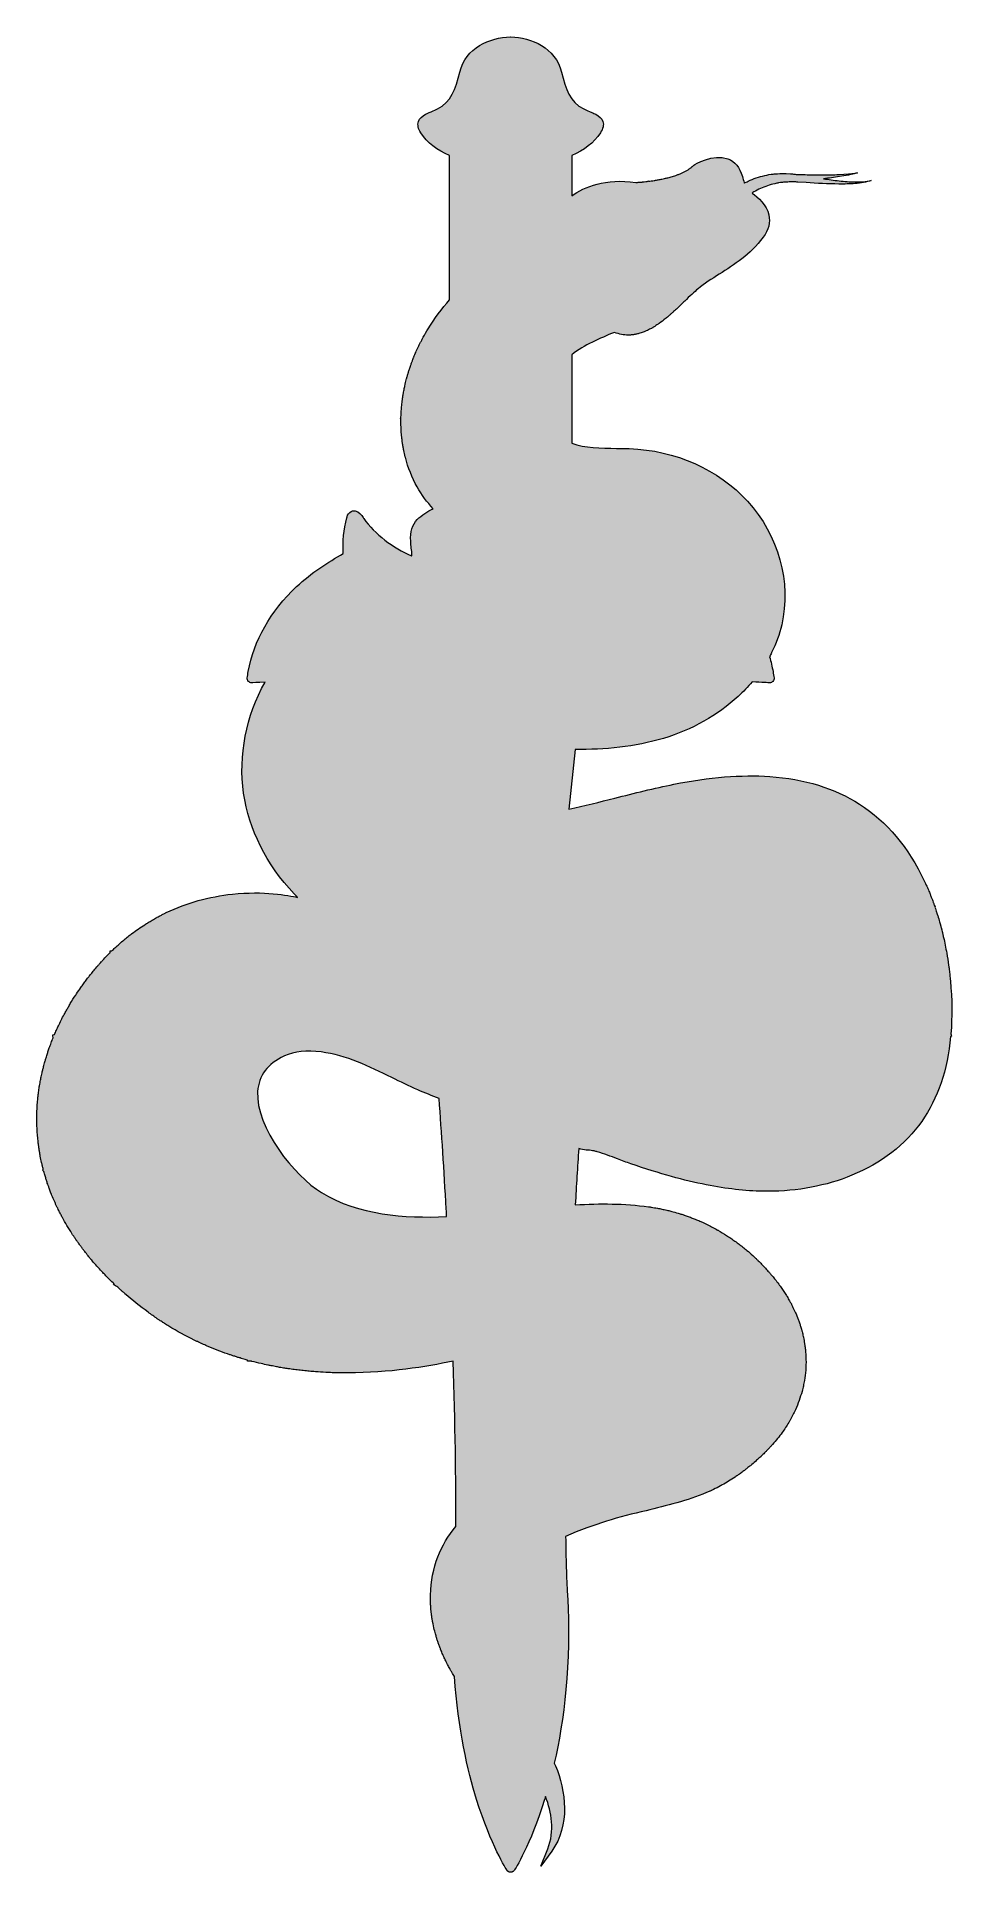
# Model space of a CAD drawing. Extents: x 788 to 2213, y -2929 to -71.
import ezdxf

# ---------------------------------------------------------------- set-up
doc = ezdxf.new("R2010")
doc.units = 0
doc.header["$MEASUREMENT"] = 0
doc.layers.add('Layer 1', color=7, linetype='Continuous')

msp = doc.modelspace()

# ---------------------------------------------------------------- hatches: boundary and pattern name
at = {"layer": 'Layer 1', "true_color": 0x00595b}
h = msp.add_hatch(color=138, dxfattribs=at)
h.dxf.hatch_style = 2
edge = h.paths.add_edge_path()
edge.add_spline(control_points=[(2210.4, -1540.5), (2210.1, -1537.6), (2209.8, -1534.8), (2209.5, -1532), (2209.4, -1530.5), (2209.2, -1529.1), (2209, -1527.7), (2208.9, -1526.3), (2208.7, -1524.9), (2208.5, -1523.4), (2208.5, -1523.4), (2208.5, -1523.4), (2208.5, -1523.4), (2208.7, -1523.2), (2208.8, -1523), (2208.8, -1522.9), (2208.8, -1522.9), (2208.4, -1522.7), (2208.4, -1522.7), (2208.4, -1522.6), (2208.4, -1522.5), (2208.4, -1522.4), (2208.2, -1520.5), (2207.9, -1518.6), (2207.6, -1516.7), (2207.6, -1516.5), (2207.6, -1516.3), (2207.6, -1516.2), (2206.7, -1509.9), (2205.7, -1503.7), (2204.7, -1497.5), (2203.9, -1493.4), (2203.1, -1489.3), (2202.3, -1485.2), (2201.5, -1481.2), (2200.7, -1477.2), (2199.8, -1473.3), (2199.8, -1473.2), (2199.7, -1473.1), (2199.7, -1473), (2199.3, -1471.1), (2198.8, -1469.3), (2198.4, -1467.5), (2198.2, -1466.8), (2198.1, -1466.2), (2197.9, -1465.6), (2197.6, -1464.3), (2197.3, -1463), (2197, -1461.8), (2196.9, -1461.3), (2196.7, -1460.8), (2196.6, -1460.3), (2196.2, -1458.7), (2195.8, -1457.1), (2195.3, -1455.5), (2195.3, -1455.2), (2195.2, -1455), (2195.2, -1454.8), (2194.7, -1452.9), (2194.1, -1451), (2193.6, -1449.1), (2192.6, -1445.8), (2191.7, -1442.4), (2190.6, -1439.1), (2190.6, -1438.9), (2190.5, -1438.6), (2190.4, -1438.4), (2190.1, -1437.4), (2189.8, -1436.5), (2189.5, -1435.6), (2189.3, -1434.9), (2189.1, -1434.3), (2188.9, -1433.7), (2188.6, -1432.6), (2188.2, -1431.5), (2187.8, -1430.4), (2187.4, -1429), (2186.9, -1427.5), (2186.4, -1426.1), (2186.7, -1425), (2186.8, -1424.3), (2186.9, -1424), (2186.9, -1424), (2185.6, -1423.8), (2185.6, -1423.8), (2185.1, -1422.2), (2184.5, -1420.7), (2183.9, -1419.2), (2183.8, -1418.8), (2183.7, -1418.4), (2183.5, -1418.1), (2183.1, -1416.9), (2182.7, -1415.8), (2182.3, -1414.6), (2181.8, -1413.2), (2181.2, -1411.9), (2180.7, -1410.5), (2180.3, -1409.6), (2180, -1408.6), (2179.6, -1407.7), (2179.4, -1407.1), (2179.1, -1406.4), (2178.8, -1405.8), (2178.4, -1404.8), (2178, -1403.7), (2177.6, -1402.7), (2177.1, -1401.5), (2176.6, -1400.3), (2176.1, -1399.1), (2175.4, -1397.6), (2174.7, -1396), (2174.1, -1394.5), (2173.7, -1393.6), (2173.3, -1392.7), (2172.9, -1391.8), (2172.5, -1391), (2172.2, -1390.2), (2171.8, -1389.4), (2171.1, -1388), (2170.5, -1386.6), (2169.8, -1385.2), (2145.1, -1333), (2111.1, -1292.8), (2068.9, -1265.7), (2030.2, -1240.9), (1983.2, -1226.4), (1929.1, -1222.6), (1884.9, -1219.6), (1834.7, -1223.6), (1779.9, -1234.7), (1749.1, -1240.9), (1718.1, -1248.7), (1688, -1256.3), (1664.4, -1262.2), (1640.5, -1268.2), (1616.3, -1273.6), (1616.3, -1273.6), (1626, -1180.5), (1626, -1180.5), (1672.1, -1181.1), (1719, -1176.7), (1763.8, -1163.2), (1807.6, -1150), (1847.8, -1127.5), (1880, -1097.9), (1887.9, -1090.7), (1895.2, -1083.1), (1901.8, -1075.3), (1917, -1076.3), (1927.4, -1076.6), (1929, -1076.7), (1930.9, -1076.7), (1932.8, -1075.9), (1934.1, -1074.5), (1935.4, -1073), (1936, -1071.1), (1935.7, -1069.2), (1935.3, -1065.9), (1934.8, -1062.7), (1934.2, -1059.4), (1932.8, -1051.6), (1931, -1043.9), (1928.7, -1036.2), (1929.8, -1034.2), (1930.8, -1032.1), (1931.9, -1030.1), (1932, -1030), (1932.1, -1029.9), (1932.1, -1029.9), (1932.1, -1029.9), (1932, -1029.7), (1932, -1029.7), (1939, -1015.8), (1944.2, -1001.3), (1947.7, -986.4), (1963, -920.5), (1942.6, -846.8), (1894.5, -794.1), (1849.3, -744.5), (1782.2, -714.6), (1710.4, -712.1), (1703.9, -711.9), (1697.1, -711.8), (1690.5, -711.8), (1666.2, -711.5), (1641.3, -711.2), (1620.7, -703.8), (1620.7, -703.8), (1620.7, -566.1), (1620.7, -566.1), (1640.6, -550.8), (1664.3, -540.4), (1687.2, -531.2), (1687.3, -531.2), (1687.4, -531.3), (1687.5, -531.3), (1694.6, -534.2), (1701.6, -535.4), (1708.5, -535.4), (1709.2, -535.4), (1709.9, -535.4), (1710.5, -535.4), (1710.8, -535.4), (1711.1, -535.4), (1711.4, -535.4), (1712, -535.3), (1712.7, -535.3), (1713.3, -535.2), (1713.6, -535.2), (1713.9, -535.2), (1714.2, -535.1), (1714.8, -535.1), (1715.4, -535), (1716, -534.9), (1716.7, -534.9), (1717.4, -534.8), (1718.1, -534.6), (1718.9, -534.5), (1719.7, -534.4), (1720.5, -534.2), (1721.3, -534), (1722.1, -533.9), (1722.9, -533.7), (1723.7, -533.5), (1724.5, -533.3), (1725.2, -533.1), (1727.6, -532.4), (1729.9, -531.6), (1732.2, -530.8), (1733, -530.5), (1733.7, -530.2), (1734.5, -529.8), (1734.6, -529.8), (1734.6, -529.8), (1734.7, -529.8), (1735.4, -529.5), (1736.1, -529.2), (1736.8, -528.9), (1739.1, -527.8), (1741.3, -526.7), (1743.5, -525.5), (1743.5, -525.5), (1743.6, -525.5), (1743.6, -525.5), (1744.3, -525.1), (1745.1, -524.7), (1745.8, -524.3), (1746, -524.3), (1746.1, -524.3), (1746.3, -524.4), (1746.3, -524.4), (1746.4, -523.9), (1746.4, -523.9), (1746.4, -523.9), (1746.4, -523.9), (1746.4, -523.9), (1748.7, -522.6), (1751.1, -521.1), (1753.3, -519.6), (1753.9, -519.2), (1754.5, -518.8), (1755.1, -518.4), (1755.6, -518.1), (1756.2, -517.7), (1756.8, -517.3), (1760.2, -514.9), (1763.5, -512.4), (1766.7, -509.7), (1767.3, -509.3), (1767.8, -508.9), (1768.4, -508.4), (1770, -507.1), (1771.6, -505.7), (1773.2, -504.4), (1774.2, -503.5), (1775.3, -502.5), (1776.3, -501.6), (1777.3, -500.7), (1778.4, -499.8), (1779.4, -498.9), (1780.3, -498), (1781.2, -497.2), (1782.1, -496.3), (1784.2, -494.4), (1786.3, -492.5), (1788.3, -490.5), (1789.2, -489.6), (1790.2, -488.7), (1791.1, -487.8), (1793, -486), (1794.9, -484.2), (1796.7, -482.5), (1804.2, -475.2), (1811.3, -468.3), (1817.5, -463.2), (1827.6, -454.9), (1838.7, -448), (1850.5, -440.6), (1873.9, -425.8), (1898.2, -410.6), (1918.8, -383.1), (1927.3, -371.6), (1930.3, -359.9), (1927.6, -348.3), (1924, -332.7), (1911, -321), (1901.7, -314.3), (1902.5, -313.7), (1903.4, -313.2), (1904.3, -312.6), (1907.6, -310.6), (1911.1, -308.9), (1914.6, -307.2), (1921.7, -303.9), (1929.3, -301.4), (1937, -299.7), (1939, -299.2), (1940.9, -298.9), (1942.9, -298.6), (1942.9, -298.6), (1945.8, -298.1), (1945.8, -298.1), (1946.8, -297.9), (1947.8, -297.8), (1948.8, -297.7), (1949.9, -297.6), (1951.1, -297.5), (1952.2, -297.4), (1952.2, -297.4), (1952.2, -297.5), (1952.2, -297.5), (1955.4, -297.3), (1958.6, -297.1), (1961.8, -296.8), (1963.5, -296.8), (1965.2, -296.9), (1966.9, -296.9), (1968.9, -297), (1970.9, -297), (1973, -297.2), (1973, -297.2), (1985.7, -298), (1985.7, -298), (2002.7, -299.1), (2019.7, -300.1), (2036.7, -300.2), (2045.2, -300.3), (2053.8, -300.2), (2062.3, -299.5), (2070.7, -298.7), (2079.3, -297.5), (2087.2, -294.5), (2079, -296.7), (2070.6, -297), (2062.2, -296.9), (2053.8, -296.8), (2045.4, -296.1), (2037, -295.2), (2028.9, -294.3), (2020.8, -293.2), (2012.7, -292), (2021, -291), (2029.4, -290), (2037.7, -288.7), (2037.7, -288.7), (2044.7, -287.5), (2044.7, -287.5), (2044.7, -287.5), (2051.8, -286.2), (2051.8, -286.2), (2054.1, -285.7), (2056.4, -285.2), (2058.7, -284.7), (2061.1, -284.1), (2063.4, -283.4), (2065.6, -282.8), (2063.3, -283.1), (2061, -283.6), (2058.6, -283.9), (2056.2, -284.1), (2053.9, -284.4), (2051.5, -284.6), (2051.5, -284.6), (2044.4, -285.1), (2044.4, -285.1), (2044.4, -285.1), (2037.3, -285.5), (2037.3, -285.5), (2027.9, -285.8), (2018.4, -286), (2008.9, -285.9), (1999.4, -285.9), (1989.9, -285.8), (1980.5, -285.5), (1977, -285.4), (1973.4, -285.3), (1970, -285.2), (1969.3, -285.1), (1968.5, -285), (1967.9, -284.9), (1965.7, -284.7), (1963.5, -284.3), (1961.3, -284.2), (1961.3, -284.2), (1954.6, -283.8), (1954.6, -283.8), (1952.4, -283.8), (1950.1, -283.8), (1947.9, -283.8), (1946.8, -283.8), (1945.7, -283.8), (1944.6, -283.9), (1944.6, -283.9), (1941.2, -284.1), (1941.2, -284.1), (1939, -284.3), (1936.7, -284.4), (1934.5, -284.7), (1925.6, -285.7), (1916.7, -287.7), (1908.1, -290.7), (1903.8, -292.2), (1899.5, -293.9), (1895.4, -295.9), (1893.4, -296.8), (1891.5, -297.8), (1889.6, -298.9), (1889.5, -298.5), (1889.4, -298.2), (1889.3, -297.9), (1888.4, -294.9), (1887.4, -291.7), (1886.5, -288.5), (1882.3, -274.4), (1874.7, -265.1), (1863.8, -261), (1840.8, -252.3), (1811.9, -270.2), (1810.7, -271), (1810.7, -271), (1810.4, -271.2), (1810.4, -271.2), (1810.4, -271.2), (1810.1, -271.5), (1810.1, -271.5), (1809.6, -272), (1809.2, -272.4), (1808.7, -272.8), (1808.6, -272.9), (1808.5, -273), (1808.4, -273.1), (1808, -273.4), (1807.6, -273.8), (1807.1, -274.2), (1807.1, -274.2), (1807, -274.3), (1807, -274.3), (1806.5, -274.7), (1806, -275.1), (1805.4, -275.5), (1805.4, -275.5), (1805.4, -275.6), (1805.4, -275.6), (1804.8, -276), (1804.2, -276.4), (1803.7, -276.8), (1803.6, -276.8), (1803.6, -276.8), (1803.6, -276.8), (1802.4, -277.6), (1801.2, -278.4), (1800, -279.1), (1799.9, -279.1), (1799.9, -279.2), (1799.9, -279.2), (1799.2, -279.6), (1798.6, -279.9), (1797.9, -280.3), (1797.2, -280.6), (1796.5, -281), (1795.8, -281.4), (1795.1, -281.7), (1794.4, -282), (1793.7, -282.4), (1792.9, -282.8), (1792.2, -283.1), (1791.4, -283.4), (1790.7, -283.7), (1790.1, -284), (1789.4, -284.3), (1788.6, -284.6), (1787.8, -284.9), (1787.1, -285.2), (1786.3, -285.5), (1785.5, -285.8), (1784.7, -286.1), (1782.4, -286.9), (1780, -287.7), (1777.6, -288.4), (1775.2, -289.1), (1772.8, -289.8), (1770.4, -290.4), (1769.5, -290.6), (1768.7, -290.8), (1767.9, -291), (1767.1, -291.2), (1766.2, -291.4), (1765.4, -291.6), (1764, -292), (1762.6, -292.3), (1761.2, -292.5), (1760.8, -292.6), (1760.5, -292.7), (1760.2, -292.7), (1759.1, -293), (1758, -293.2), (1756.9, -293.4), (1755, -293.8), (1753.1, -294.1), (1751.2, -294.4), (1750.5, -294.5), (1749.7, -294.6), (1749, -294.8), (1746, -295.2), (1743.1, -295.6), (1740.4, -296), (1740.4, -296), (1740.1, -295.3), (1740.1, -295.3), (1739.6, -295.6), (1739, -295.9), (1738.4, -296.2), (1738.4, -296.2), (1738.4, -296.2), (1738.4, -296.2), (1738.1, -296.3), (1737.8, -296.3), (1737.4, -296.3), (1737, -296.4), (1736.5, -296.4), (1736, -296.5), (1734.2, -296.7), (1732.5, -296.9), (1730.9, -297), (1730.5, -297.1), (1730.1, -297.1), (1729.7, -297.1), (1729, -297.2), (1728.3, -297.3), (1727.7, -297.3), (1725.2, -297.5), (1723.3, -297.6), (1722, -297.7), (1721.9, -297.7), (1721.7, -297.7), (1721.6, -297.7), (1721.1, -297.8), (1720.7, -297.8), (1720.5, -297.8), (1673, -291.2), (1641, -304), (1620.7, -318.7), (1620.7, -318.7), (1620.7, -255.8), (1620.7, -255.8), (1639.7, -248.1), (1655.6, -235.8), (1665.3, -220.6), (1669.6, -214), (1670.9, -208.3), (1669.3, -203.1), (1667.6, -197.9), (1663.3, -194.4), (1658.2, -191.7), (1658.2, -191.7), (1658.2, -191.6), (1658.2, -191.6), (1657.9, -191.4), (1656.3, -190.6), (1653.5, -189.4), (1651.8, -188.7), (1650, -188), (1648.3, -187.3), (1645.2, -186), (1642.1, -184.8), (1639.4, -183.4), (1617.7, -172.3), (1611.4, -152.6), (1604.9, -126), (1595.5, -87.8), (1557.9, -72.5), (1525.8, -70.9), (1525.8, -70.9), (1525.6, -70.9), (1525.6, -70.9), (1525.6, -70.9), (1525.3, -70.9), (1525.3, -70.9), (1493.2, -72.5), (1455.6, -87.8), (1446.3, -126), (1439.8, -152.6), (1433.5, -172.3), (1411.7, -183.4), (1409, -184.8), (1405.9, -186), (1402.9, -187.3), (1401.2, -188), (1399.4, -188.7), (1397.6, -189.5), (1394.9, -190.6), (1393.3, -191.4), (1392.9, -191.6), (1392.9, -191.6), (1393, -191.7), (1393, -191.7), (1387.8, -194.4), (1383.6, -197.9), (1381.9, -203.1), (1380.3, -208.3), (1381.6, -214), (1385.8, -220.6), (1395.6, -235.8), (1411.4, -248.1), (1430.5, -255.8), (1430.5, -255.8), (1430.5, -480.3), (1430.5, -480.3), (1418.3, -494.5), (1407, -509.7), (1397, -525.8), (1394.4, -530.1), (1391.9, -534.4), (1389.5, -538.7), (1388.7, -540.2), (1387.9, -541.6), (1387.2, -543.1), (1386.4, -544.5), (1385.6, -546), (1384.9, -547.5), (1384.1, -548.9), (1383.4, -550.4), (1382.7, -551.9), (1382.7, -551.9), (1382.7, -551.9), (1382.7, -551.9), (1382, -553.4), (1381.3, -554.8), (1380.6, -556.3), (1379.9, -557.7), (1379.3, -559.2), (1378.6, -560.6), (1378.1, -561.9), (1377.6, -563.1), (1377, -564.3), (1376.7, -565.1), (1376.3, -565.9), (1376, -566.8), (1375.7, -567.6), (1375.3, -568.3), (1375, -569.1), (1374.8, -569.6), (1374.6, -570.1), (1374.5, -570.5), (1374.1, -571.4), (1373.7, -572.3), (1373.4, -573.2), (1373.1, -574), (1372.8, -574.8), (1372.5, -575.6), (1372.2, -576.3), (1372, -577), (1371.7, -577.6), (1371.4, -578.4), (1371.2, -579.1), (1370.9, -579.9), (1370.6, -580.7), (1370.3, -581.5), (1370, -582.3), (1369.8, -582.9), (1369.6, -583.4), (1369.4, -584), (1369.1, -585.1), (1368.7, -586.1), (1368.4, -587.1), (1368.2, -587.5), (1368.1, -587.9), (1368, -588.3), (1367.7, -589.3), (1367.4, -590.2), (1367.1, -591.1), (1366.8, -591.9), (1366.6, -592.7), (1366.4, -593.5), (1366.2, -594), (1366, -594.6), (1365.9, -595.1), (1365.6, -596), (1365.4, -596.9), (1365.1, -597.8), (1364.9, -598.5), (1364.7, -599.2), (1364.5, -599.9), (1364.2, -600.8), (1364, -601.8), (1363.7, -602.7), (1363.7, -602.8), (1363.6, -603), (1363.6, -603.2), (1363.2, -604.6), (1362.9, -605.9), (1362.6, -607.3), (1362.2, -608.7), (1361.8, -610.1), (1361.5, -611.6), (1361.4, -611.9), (1361.4, -612.2), (1361.3, -612.5), (1361.1, -613.6), (1360.8, -614.7), (1360.6, -615.8), (1360.5, -616.1), (1360.4, -616.5), (1360.4, -616.8), (1359.8, -619.3), (1359.3, -621.8), (1358.9, -624.3), (1358.5, -626.2), (1358.2, -628), (1357.9, -629.9), (1357.7, -631.2), (1357.5, -632.4), (1357.3, -633.7), (1356.9, -636.7), (1356.5, -639.6), (1356.2, -642.5), (1356.2, -642.6), (1356.2, -642.6), (1356.2, -642.6), (1355.9, -645.5), (1355.6, -648.4), (1355.4, -651.3), (1355.3, -652.7), (1355.2, -654.1), (1355.1, -655.5), (1355.1, -655.5), (1355.1, -655.6), (1355.1, -655.7), (1355.1, -656.5), (1355, -657.4), (1355, -658.3), (1354.9, -659.1), (1354.9, -659.8), (1354.9, -660.6), (1354.8, -661.9), (1354.8, -663.1), (1354.8, -664.4), (1354.8, -664.4), (1354.1, -664.9), (1354.1, -664.9), (1354.2, -665), (1354.4, -665.3), (1354.7, -665.7), (1354.7, -665.7), (1354.7, -665.7), (1354.8, -665.7), (1354.7, -671.7), (1354.8, -677.6), (1355.1, -683.4), (1355.1, -683.8), (1355.1, -684.2), (1355.2, -684.7), (1355.4, -687.8), (1355.6, -691), (1356, -694.1), (1356, -694.3), (1356, -694.6), (1356.1, -694.9), (1356.3, -696.9), (1356.5, -698.8), (1356.8, -700.8), (1356.8, -701.2), (1356.9, -701.5), (1356.9, -701.9), (1357.2, -703.8), (1357.5, -705.6), (1357.8, -707.5), (1357.8, -707.9), (1357.9, -708.3), (1358, -708.8), (1358.4, -710.8), (1358.7, -712.9), (1359.2, -714.9), (1359.8, -718.3), (1360.6, -721.6), (1361.4, -724.9), (1361.5, -725.1), (1361.6, -725.3), (1361.6, -725.6), (1365.9, -741.9), (1372, -757.4), (1380.1, -771.7), (1387.2, -784.2), (1395.5, -795.5), (1404.7, -805.7), (1395.9, -810.2), (1387.2, -815.4), (1380.1, -822.7), (1372.6, -830.6), (1369.2, -841.9), (1370, -856.3), (1370.2, -859.9), (1370.6, -863.5), (1370.9, -867), (1371.4, -870.7), (1371.8, -874.1), (1371.9, -877.6), (1371.9, -878.3), (1371.9, -878.8), (1371.8, -879.2), (1371.6, -879.1), (1371.4, -879), (1371, -878.9), (1342.1, -866.7), (1314.3, -845.1), (1296.8, -821.1), (1296.5, -820.7), (1296.2, -820.2), (1295.8, -819.6), (1293.3, -815.7), (1289.5, -809.8), (1283.5, -808.9), (1280.5, -808.4), (1277.6, -809.3), (1275.1, -811.4), (1271.9, -814.1), (1270.9, -818), (1270.4, -820.1), (1265.6, -838.2), (1263.7, -856.8), (1264.9, -875.4), (1241.6, -889), (1215.3, -905.3), (1192.3, -927), (1151.6, -965.4), (1125.5, -1011.2), (1116.9, -1059.4), (1116.4, -1062.6), (1115.8, -1065.9), (1115.4, -1069.2), (1115.2, -1071.1), (1115.8, -1073), (1117.1, -1074.5), (1118.4, -1075.9), (1120.3, -1076.7), (1122.2, -1076.7), (1123.5, -1076.6), (1131.3, -1076.4), (1143.2, -1075.7), (1113.7, -1128.5), (1101.4, -1189.9), (1109.8, -1248.6), (1117.9, -1305.1), (1145.1, -1359.3), (1188.5, -1405.3), (1190.2, -1407.1), (1192, -1408.9), (1193.8, -1410.8), (1179.3, -1407.5), (1141.2, -1400.6), (1092.2, -1405.7), (1056, -1409.6), (1021.4, -1419.2), (989.4, -1434.5), (988, -1435.2), (986.7, -1435.8), (985.3, -1436.5), (984.5, -1436.9), (983.7, -1437.3), (982.8, -1437.7), (982.2, -1438.1), (981.5, -1438.4), (980.8, -1438.8), (979.9, -1439.3), (978.9, -1439.8), (978, -1440.3), (977, -1440.8), (976.1, -1441.3), (975.2, -1441.8), (974.6, -1442.1), (974.1, -1442.4), (973.6, -1442.7), (972.8, -1443.1), (972, -1443.5), (971.2, -1444), (968.8, -1445.4), (966.4, -1446.7), (964, -1448.2), (963.1, -1448.7), (962.1, -1449.3), (961.2, -1449.8), (960.3, -1450.4), (959.4, -1451), (958.5, -1451.5), (957.6, -1452.1), (956.7, -1452.7), (955.8, -1453.3), (949, -1457.6), (942.3, -1462.3), (935.8, -1467.2), (935, -1467.8), (934.2, -1468.4), (933.3, -1469.1), (931.1, -1470.8), (929, -1472.5), (926.8, -1474.3), (925.9, -1475), (925.1, -1475.7), (924.2, -1476.4), (923.4, -1477.1), (922.6, -1477.8), (921.7, -1478.5), (919.2, -1480.6), (916.7, -1482.8), (914.2, -1485.1), (913.4, -1485.8), (912.6, -1486.5), (911.8, -1487.3), (911, -1488), (910.2, -1488.8), (909.3, -1489.5), (907.7, -1491), (906.1, -1492.6), (904.5, -1494.1), (904.5, -1494.1), (901.9, -1493.9), (901.9, -1493.9), (901.9, -1494.2), (901.8, -1495.2), (901.7, -1496.9), (901.6, -1496.9), (901.6, -1496.9), (901.6, -1497), (900.8, -1497.8), (900, -1498.6), (899.2, -1499.4), (896.8, -1501.8), (894.4, -1504.3), (892, -1506.9), (891.2, -1507.7), (890.4, -1508.6), (889.6, -1509.5), (889.1, -1510.1), (888.6, -1510.7), (888, -1511.3), (887.2, -1512.1), (886.5, -1513), (885.7, -1513.9), (884.7, -1515), (883.7, -1516.2), (882.6, -1517.4), (880.7, -1519.6), (878.8, -1521.9), (876.9, -1524.1), (875.3, -1526.1), (873.7, -1528.1), (872.1, -1530.1), (871.4, -1530.9), (870.7, -1531.8), (870, -1532.7), (869, -1534), (868, -1535.3), (866.9, -1536.7), (866.1, -1537.7), (865.3, -1538.7), (864.6, -1539.8), (863.9, -1540.6), (863.2, -1541.5), (862.6, -1542.4), (861.1, -1544.4), (859.7, -1546.4), (858.3, -1548.4), (857.6, -1549.3), (856.9, -1550.2), (856.3, -1551.1), (854, -1554.3), (851.8, -1557.6), (849.7, -1560.8), (849.2, -1561.5), (848.8, -1562.1), (848.3, -1562.8), (845.4, -1567.2), (842.6, -1571.7), (839.9, -1576.2), (839.3, -1577.2), (838.8, -1578.1), (838.2, -1579.1), (837.1, -1580.9), (836.1, -1582.7), (835, -1584.5), (834.5, -1585.5), (834, -1586.4), (833.4, -1587.4), (833, -1588.2), (832.5, -1589), (832.1, -1589.8), (831.5, -1590.9), (830.9, -1592), (830.3, -1593), (827.1, -1599), (824.1, -1604.9), (821.3, -1610.9), (820.3, -1613.1), (819.3, -1615.2), (818.3, -1617.4), (817.3, -1619.7), (816.2, -1622.1), (815.2, -1624.5), (815.2, -1624.5), (812.7, -1624.6), (812.7, -1624.6), (812.7, -1625), (812.8, -1626.7), (813.1, -1629.6), (812.6, -1630.8), (812.1, -1632.1), (811.6, -1633.4), (811.1, -1634.7), (810.6, -1635.9), (810.1, -1637.2), (810.1, -1637.3), (810, -1637.3), (810, -1637.4), (809.1, -1639.9), (808.1, -1642.5), (807.2, -1645.1), (806.8, -1646.2), (806.4, -1647.3), (806, -1648.4), (805.4, -1650.2), (804.8, -1651.9), (804.3, -1653.6), (803.5, -1655.9), (802.8, -1658.3), (802.1, -1660.6), (801.6, -1662.2), (801.2, -1663.7), (800.7, -1665.2), (800.4, -1666.3), (800.1, -1667.4), (799.8, -1668.5), (799.4, -1669.8), (799.1, -1671.1), (798.7, -1672.4), (798.4, -1673.5), (798.1, -1674.7), (797.9, -1675.8), (797.4, -1677.4), (797, -1679), (796.7, -1680.6), (796.4, -1681.8), (796.1, -1683), (795.8, -1684.2), (795.5, -1685.5), (795.2, -1686.9), (795, -1688.2), (794.7, -1689.4), (794.5, -1690.5), (794.2, -1691.7), (794.2, -1691.9), (794.1, -1692.2), (794.1, -1692.4), (793.9, -1693.4), (793.7, -1694.3), (793.5, -1695.3), (793, -1698.2), (792.4, -1701.1), (792, -1704), (791.7, -1705.3), (791.5, -1706.7), (791.3, -1708), (791.1, -1709.3), (790.9, -1710.6), (790.8, -1711.9), (790.6, -1713.3), (790.4, -1714.6), (790.2, -1715.9), (790.1, -1717), (790, -1718.1), (789.8, -1719.2), (789.7, -1720), (789.6, -1720.9), (789.5, -1721.8), (789.4, -1722.7), (789.3, -1723.7), (789.3, -1724.6), (788.6, -1731.1), (788.2, -1737.6), (787.9, -1744.1), (787.8, -1746.4), (787.8, -1748.8), (787.7, -1751.2), (787.5, -1764.4), (788.2, -1777.5), (789.7, -1790.7), (789.9, -1792.5), (790.1, -1794.3), (790.4, -1796.2), (790.6, -1797.9), (790.8, -1799.5), (791.1, -1801.2), (791.1, -1801.7), (791.2, -1802.2), (791.3, -1802.7), (791.4, -1803.8), (791.6, -1804.8), (791.8, -1805.8), (791.9, -1806.6), (792, -1807.5), (792.2, -1808.3), (792.3, -1809.1), (792.5, -1810), (792.6, -1810.8), (792.8, -1811.8), (793, -1812.9), (793.2, -1813.9), (793.8, -1817.2), (794.5, -1820.4), (795.2, -1823.6), (795.6, -1825.4), (796, -1827.2), (796.5, -1829), (796.9, -1830.7), (797.3, -1832.4), (797.7, -1834.1), (797.8, -1834.2), (797.8, -1834.3), (797.8, -1834.4), (797.8, -1834.4), (796.8, -1835.4), (796.8, -1835.4), (796.8, -1835.4), (797.5, -1836.1), (798.6, -1837.3), (799, -1838.7), (799.3, -1840), (799.7, -1841.4), (800, -1842.3), (800.3, -1843.2), (800.5, -1844.1), (800.9, -1845.3), (801.2, -1846.5), (801.6, -1847.6), (801.8, -1848.4), (802, -1849.2), (802.3, -1849.9), (802.9, -1851.8), (803.5, -1853.6), (804.1, -1855.5), (804.5, -1856.8), (805, -1858.1), (805.5, -1859.4), (806, -1860.9), (806.5, -1862.3), (807, -1863.7), (807.7, -1865.7), (808.4, -1867.6), (809.2, -1869.5), (809.6, -1870.6), (810, -1871.7), (810.5, -1872.8), (811.6, -1875.8), (812.9, -1878.7), (814.1, -1881.6), (814.8, -1883.1), (815.4, -1884.6), (816.1, -1886), (816.7, -1887.5), (817.4, -1889), (818.1, -1890.4), (818.8, -1891.9), (819.5, -1893.3), (820.2, -1894.8), (820.7, -1895.9), (821.3, -1897), (821.8, -1898.2), (821.9, -1898.3), (821.9, -1898.3), (821.9, -1898.4), (822.4, -1899.3), (822.8, -1900.1), (823.2, -1901), (824.2, -1902.9), (825.2, -1904.8), (826.2, -1906.7), (826.6, -1907.5), (827.1, -1908.3), (827.5, -1909.1), (832.1, -1917.6), (837.1, -1926), (842.5, -1934.3), (843.2, -1935.4), (843.9, -1936.4), (844.6, -1937.5), (845.5, -1938.8), (846.4, -1940.2), (847.3, -1941.5), (847.3, -1941.6), (847.4, -1941.6), (847.4, -1941.7), (848.2, -1942.9), (849, -1944), (849.8, -1945.2), (850.1, -1945.5), (850.3, -1945.9), (850.6, -1946.2), (851.4, -1947.5), (852.3, -1948.7), (853.2, -1949.9), (854.2, -1951.3), (855.2, -1952.7), (856.2, -1954), (857.1, -1955.3), (858.1, -1956.6), (859.1, -1957.9), (859.2, -1958.1), (859.4, -1958.3), (859.6, -1958.6), (860.5, -1959.8), (861.4, -1961), (862.4, -1962.2), (863.2, -1963.3), (864.1, -1964.3), (864.9, -1965.4), (865.4, -1966), (865.8, -1966.6), (866.3, -1967.1), (867.1, -1968.2), (867.9, -1969.2), (868.8, -1970.3), (869.9, -1971.6), (871, -1972.9), (872.1, -1974.3), (872.9, -1975.2), (873.8, -1976.2), (874.6, -1977.2), (876.7, -1979.7), (878.9, -1982.2), (881.1, -1984.7), (881.9, -1985.5), (882.6, -1986.3), (883.3, -1987.1), (885.7, -1989.7), (888.1, -1992.3), (890.5, -1994.9), (892.1, -1996.6), (893.8, -1998.2), (895.4, -1999.9), (899.5, -2004.1), (903.7, -2008.2), (908, -2012.4), (908, -2012.4), (907.2, -2013.8), (907.2, -2013.8), (907.6, -2014), (909.4, -2015), (912.4, -2016.5), (913.3, -2017.4), (914.3, -2018.2), (915.2, -2019.1), (916.1, -2019.9), (917.1, -2020.8), (918, -2021.6), (919, -2022.6), (920.1, -2023.5), (921.2, -2024.4), (922.4, -2025.6), (923.7, -2026.7), (925, -2027.8), (936.4, -2037.7), (948.4, -2047.3), (961.2, -2056.7), (965.8, -2060.1), (970.5, -2063.4), (975.2, -2066.7), (976.4, -2067.4), (977.5, -2068.2), (978.7, -2069), (980.5, -2070.2), (982.3, -2071.4), (984.1, -2072.5), (984.9, -2073.1), (985.8, -2073.6), (986.6, -2074.2), (987.7, -2074.8), (988.7, -2075.5), (989.8, -2076.2), (990.9, -2076.9), (992.1, -2077.6), (993.2, -2078.3), (1006.1, -2086.2), (1019.4, -2093.5), (1033, -2100.1), (1034.3, -2100.7), (1035.6, -2101.4), (1036.9, -2102), (1037.2, -2102.1), (1037.5, -2102.3), (1037.8, -2102.4), (1038.9, -2102.9), (1040, -2103.5), (1041.2, -2104), (1041.6, -2104.2), (1042.1, -2104.4), (1042.6, -2104.6), (1043.5, -2105.1), (1044.5, -2105.5), (1045.4, -2105.9), (1046.7, -2106.5), (1048, -2107.1), (1049.2, -2107.6), (1050.5, -2108.2), (1051.8, -2108.7), (1053.1, -2109.3), (1063.5, -2113.7), (1074, -2117.8), (1084.8, -2121.6), (1086.3, -2122.1), (1087.8, -2122.6), (1089.4, -2123.1), (1091.1, -2123.7), (1092.8, -2124.3), (1094.5, -2124.9), (1096.3, -2125.4), (1098, -2126), (1099.7, -2126.5), (1101.3, -2127), (1102.8, -2127.5), (1104.4, -2127.9), (1105.6, -2128.3), (1106.8, -2128.7), (1108, -2129), (1109.4, -2129.4), (1110.8, -2129.8), (1112.2, -2130.2), (1113.3, -2130.6), (1114.4, -2130.9), (1115.6, -2131.2), (1115.6, -2131.2), (1115.7, -2133), (1115.7, -2133), (1116, -2133), (1117.8, -2132.9), (1120.8, -2132.6), (1121.5, -2132.8), (1122.1, -2132.9), (1122.8, -2133.1), (1127.5, -2134.3), (1132.2, -2135.5), (1137, -2136.6), (1140.5, -2137.4), (1143.9, -2138.2), (1147.4, -2138.9), (1149.1, -2139.3), (1150.8, -2139.6), (1152.5, -2139.9), (1155.3, -2140.5), (1158.1, -2141.1), (1161, -2141.6), (1161.9, -2141.8), (1162.9, -2141.9), (1163.9, -2142.1), (1165.2, -2142.3), (1166.6, -2142.6), (1167.9, -2142.8), (1169.3, -2143), (1170.7, -2143.3), (1172.1, -2143.5), (1174.5, -2143.9), (1176.9, -2144.3), (1179.3, -2144.6), (1182.4, -2145.1), (1185.5, -2145.5), (1188.6, -2145.9), (1190.1, -2146.1), (1191.7, -2146.3), (1193.2, -2146.5), (1194.8, -2146.7), (1196.4, -2146.9), (1197.9, -2147.1), (1199.5, -2147.3), (1201.1, -2147.4), (1202.6, -2147.6), (1202.6, -2147.6), (1202.7, -2147.6), (1202.7, -2147.6), (1204.1, -2147.8), (1205.6, -2147.9), (1207.1, -2148.1), (1207.3, -2148.1), (1207.5, -2148.1), (1207.7, -2148.1), (1209, -2148.3), (1210.4, -2148.4), (1211.7, -2148.5), (1213.4, -2148.7), (1215.2, -2148.8), (1216.9, -2149), (1218.5, -2149.1), (1220.1, -2149.2), (1221.7, -2149.4), (1226.9, -2149.8), (1232.3, -2150.1), (1237.6, -2150.4), (1239.3, -2150.5), (1241, -2150.5), (1242.7, -2150.6), (1244.3, -2150.7), (1246, -2150.7), (1247.6, -2150.8), (1249.7, -2150.9), (1251.7, -2150.9), (1253.8, -2151), (1255.6, -2151), (1257.5, -2151.1), (1259.3, -2151.1), (1261.2, -2151.1), (1263.1, -2151.1), (1264.9, -2151.2), (1266.8, -2151.2), (1268.7, -2151.2), (1270.6, -2151.2), (1270.6, -2151.2), (1272.2, -2151.2), (1272.2, -2151.2), (1336.4, -2151), (1393.5, -2141.8), (1436, -2132.7), (1439.3, -2230.1), (1440.7, -2317.8), (1440.1, -2390.1), (1417, -2418.3), (1401.9, -2453), (1400.8, -2497.2), (1400.8, -2498.9), (1400.7, -2500.7), (1400.7, -2502.4), (1400.7, -2503.5), (1400.7, -2504.7), (1400.8, -2505.8), (1400.8, -2506.4), (1400.8, -2507), (1400.8, -2507.6), (1400.8, -2508.7), (1400.9, -2509.8), (1400.9, -2510.9), (1401, -2511.9), (1401, -2512.9), (1401.1, -2513.8), (1401.1, -2514.2), (1401.1, -2514.5), (1401.1, -2514.8), (1401.2, -2515.8), (1401.3, -2516.7), (1401.4, -2517.6), (1401.4, -2518.1), (1401.4, -2518.6), (1401.5, -2519.2), (1401.5, -2520), (1401.6, -2520.8), (1401.7, -2521.7), (1401.8, -2522.3), (1401.8, -2522.9), (1401.9, -2523.5), (1402, -2524.2), (1402.1, -2525), (1402.1, -2525.7), (1402.2, -2526.2), (1402.3, -2526.6), (1402.3, -2527.1), (1402.4, -2528), (1402.5, -2528.8), (1402.7, -2529.7), (1402.8, -2530.5), (1402.9, -2531.3), (1403, -2532), (1403.1, -2532.5), (1403.1, -2532.9), (1403.2, -2533.4), (1403.3, -2534.1), (1403.4, -2534.8), (1403.6, -2535.4), (1403.7, -2536.3), (1403.9, -2537.2), (1404, -2538), (1404.1, -2538.3), (1404.1, -2538.6), (1404.2, -2538.8), (1404.4, -2539.9), (1404.6, -2541), (1404.8, -2542), (1405.5, -2545.9), (1406.4, -2549.7), (1407.4, -2553.4), (1407.7, -2554.8), (1408.1, -2556.1), (1408.5, -2557.4), (1408.8, -2558.5), (1409.1, -2559.5), (1409.4, -2560.6), (1409.6, -2561.4), (1409.9, -2562.3), (1410.1, -2563.1), (1410.6, -2564.8), (1411.2, -2566.4), (1411.7, -2568.1), (1412, -2568.9), (1412.3, -2569.7), (1412.6, -2570.6), (1412.7, -2570.9), (1412.8, -2571.3), (1412.9, -2571.6), (1413.2, -2572.4), (1413.4, -2573.1), (1413.7, -2573.8), (1414.1, -2574.8), (1414.4, -2575.8), (1414.8, -2576.7), (1415.1, -2577.7), (1415.5, -2578.6), (1415.8, -2579.5), (1416.1, -2580.1), (1416.3, -2580.7), (1416.5, -2581.3), (1416.9, -2582.2), (1417.3, -2583.2), (1417.7, -2584.1), (1418.2, -2585.3), (1418.7, -2586.5), (1419.2, -2587.7), (1419.7, -2588.9), (1420.2, -2590.1), (1420.7, -2591.2), (1420.7, -2591.3), (1420.7, -2591.3), (1420.7, -2591.3), (1421.3, -2592.5), (1421.8, -2593.7), (1422.3, -2594.8), (1423.3, -2596.8), (1424.2, -2598.8), (1425.1, -2600.7), (1425.5, -2601.5), (1425.9, -2602.2), (1426.3, -2603), (1426.6, -2603.7), (1427, -2604.4), (1427.3, -2605), (1427.9, -2606.1), (1428.4, -2607.1), (1429, -2608.2), (1430.2, -2610.4), (1431.3, -2612.6), (1432.6, -2614.7), (1433, -2615.6), (1433.5, -2616.4), (1434, -2617.2), (1435.3, -2619.5), (1436.6, -2621.7), (1438, -2623.9), (1443.7, -2705.9), (1458.7, -2770.4), (1472.6, -2815.2), (1495, -2886.9), (1519, -2924), (1520, -2925.6), (1520, -2925.6), (1520, -2925.6), (1520, -2925.6), (1520.1, -2925.6), (1520.1, -2925.7), (1520.1, -2925.7), (1520.3, -2926), (1520.5, -2926.3), (1520.8, -2926.5), (1520.9, -2926.6), (1520.9, -2926.6), (1521, -2926.7), (1521.3, -2927), (1521.6, -2927.2), (1521.9, -2927.4), (1521.9, -2927.5), (1521.9, -2927.5), (1521.9, -2927.5), (1522, -2927.5), (1522, -2927.5), (1522.1, -2927.6), (1522.3, -2927.7), (1522.5, -2927.8), (1522.7, -2927.9), (1522.8, -2927.9), (1522.9, -2928), (1523, -2928), (1523.1, -2928.1), (1523.3, -2928.2), (1523.5, -2928.2), (1523.6, -2928.3), (1523.7, -2928.3), (1523.8, -2928.3), (1524, -2928.4), (1524.2, -2928.4), (1524.3, -2928.4), (1524.5, -2928.5), (1524.6, -2928.5), (1524.7, -2928.5), (1524.9, -2928.5), (1525.2, -2928.6), (1525.4, -2928.6), (1525.4, -2928.6), (1525.5, -2928.6), (1525.6, -2928.6), (1525.9, -2928.6), (1526.2, -2928.6), (1526.5, -2928.5), (1526.6, -2928.5), (1526.6, -2928.5), (1526.7, -2928.5), (1526.9, -2928.4), (1527.1, -2928.4), (1527.3, -2928.3), (1527.4, -2928.3), (1527.5, -2928.3), (1527.6, -2928.2), (1527.8, -2928.2), (1528, -2928.1), (1528.2, -2928), (1528.3, -2928), (1528.4, -2927.9), (1528.5, -2927.9), (1528.7, -2927.8), (1528.9, -2927.7), (1529.1, -2927.6), (1529.1, -2927.5), (1529.2, -2927.5), (1529.2, -2927.5), (1529.2, -2927.5), (1529.2, -2927.5), (1529.3, -2927.4), (1529.6, -2927.2), (1529.9, -2927), (1530.2, -2926.7), (1530.2, -2926.7), (1530.4, -2926.5), (1530.4, -2926.5), (1530.6, -2926.3), (1530.8, -2926), (1531, -2925.7), (1531.1, -2925.7), (1531.1, -2925.6), (1531.1, -2925.6), (1531.1, -2925.6), (1531.1, -2925.6), (1531.1, -2925.6), (1532.2, -2924), (1556.2, -2886.9), (1578.5, -2815.2), (1579, -2813.7), (1579.5, -2812.2), (1579.9, -2810.6), (1589.5, -2835.2), (1594.5, -2864.3), (1583.3, -2892.1), (1583.3, -2892.1), (1572.5, -2919), (1572.5, -2919), (1572.5, -2919), (1589.6, -2895.6), (1589.6, -2895.6), (1618.6, -2855.9), (1611.6, -2801), (1595.5, -2762.9), (1594.9, -2761.5), (1594.3, -2760.1), (1593.6, -2758.7), (1608.5, -2693.4), (1620, -2604.9), (1614, -2496.3), (1612.6, -2470.3), (1611.6, -2439.9), (1611.2, -2405.6), (1633.5, -2395.7), (1655.5, -2388.1), (1674.6, -2382), (1694.7, -2375.7), (1716, -2370.5), (1736.6, -2365.6), (1768.2, -2358), (1800.8, -2350.1), (1830.7, -2337.5), (1831.6, -2337.1), (1832.5, -2336.7), (1833.4, -2336.3), (1834.2, -2335.9), (1835.1, -2335.6), (1835.9, -2335.2), (1836, -2335.1), (1836.2, -2335.1), (1836.4, -2335), (1837, -2334.7), (1837.7, -2334.4), (1838.4, -2334.1), (1838.8, -2333.9), (1839.2, -2333.7), (1839.6, -2333.5), (1840.2, -2333.2), (1840.9, -2332.9), (1841.5, -2332.6), (1845.2, -2330.8), (1848.8, -2329), (1852.4, -2327), (1853.2, -2326.6), (1854.1, -2326.1), (1854.9, -2325.6), (1861.7, -2321.9), (1868.4, -2317.7), (1875, -2313.3), (1876, -2312.7), (1876.9, -2312), (1877.9, -2311.4), (1879.3, -2310.4), (1880.7, -2309.5), (1882, -2308.5), (1882.9, -2307.8), (1883.8, -2307.2), (1884.7, -2306.5), (1886.4, -2305.3), (1888.1, -2304.1), (1889.7, -2302.8), (1891.1, -2301.7), (1892.5, -2300.7), (1893.9, -2299.6), (1894.8, -2298.9), (1895.6, -2298.2), (1896.5, -2297.5), (1897.3, -2296.9), (1898.1, -2296.2), (1898.9, -2295.6), (1899.7, -2294.9), (1900.5, -2294.2), (1901.3, -2293.5), (1903.8, -2291.5), (1906.2, -2289.4), (1908.6, -2287.2), (1909.4, -2286.5), (1910.2, -2285.8), (1911, -2285.1), (1911.8, -2284.4), (1912.6, -2283.6), (1913.4, -2282.9), (1913.4, -2282.9), (1913.4, -2282.8), (1913.4, -2282.8), (1913.4, -2282.8), (1913.4, -2282.8), (1913.5, -2282.8), (1914.1, -2282.5), (1914.7, -2282.2), (1915.3, -2281.8), (1915.3, -2281.8), (1915, -2281.4), (1915, -2281.4), (1915.8, -2280.7), (1916.5, -2279.9), (1917.3, -2279.2), (1918.9, -2277.7), (1920.5, -2276.1), (1922.1, -2274.5), (1922.5, -2274.1), (1922.9, -2273.7), (1923.3, -2273.3), (1923.8, -2272.7), (1924.4, -2272.1), (1925, -2271.5), (1925.9, -2270.5), (1926.9, -2269.6), (1927.8, -2268.6), (1928.8, -2267.6), (1929.7, -2266.6), (1930.6, -2265.5), (1931.6, -2264.5), (1932.5, -2263.5), (1933.4, -2262.5), (1938.8, -2256.4), (1943.8, -2250.2), (1948.4, -2243.9), (1950.2, -2241.3), (1952, -2238.8), (1953.7, -2236.2), (1955.4, -2233.6), (1957, -2231.1), (1958.6, -2228.4), (1959.3, -2227.1), (1960.1, -2225.8), (1960.9, -2224.5), (1963.8, -2219.3), (1966.6, -2213.9), (1969, -2208.5), (1973.3, -2199.1), (1976.7, -2189.5), (1979.3, -2179.8), (1980.1, -2177), (1980.8, -2174.2), (1981.4, -2171.5), (1981.4, -2171.5), (1981.4, -2171.5), (1981.4, -2171.4), (1982, -2168.7), (1982.5, -2165.9), (1983, -2163.1), (1984.9, -2152.2), (1985.7, -2141.3), (1985.5, -2130.3), (1985.5, -2129.6), (1985.5, -2128.8), (1985.4, -2128), (1985.4, -2127.8), (1985.4, -2127.6), (1985.4, -2127.4), (1985.4, -2126.6), (1985.4, -2125.8), (1985.3, -2125), (1985.2, -2122.5), (1985, -2120), (1984.8, -2117.5), (1984.7, -2116.6), (1984.7, -2115.7), (1984.6, -2114.7), (1984.3, -2112.3), (1984, -2109.9), (1983.6, -2107.5), (1983.5, -2106.7), (1983.4, -2106), (1983.3, -2105.2), (1982.8, -2102.1), (1982.3, -2099), (1981.6, -2095.9), (1981.5, -2095.4), (1981.4, -2094.8), (1981.2, -2094.2), (1980.7, -2091.7), (1980.1, -2089.2), (1979.4, -2086.6), (1979.2, -2085.9), (1979, -2085.1), (1978.8, -2084.4), (1978.6, -2083.9), (1978.5, -2083.3), (1978.3, -2082.8), (1977.8, -2080.9), (1977.2, -2079), (1976.6, -2077.2), (1976.4, -2076.4), (1976.1, -2075.6), (1975.8, -2074.8), (1975.2, -2072.8), (1974.5, -2070.8), (1973.8, -2068.8), (1973.5, -2068.1), (1973.2, -2067.3), (1972.9, -2066.6), (1972.8, -2066.3), (1972.7, -2065.9), (1972.5, -2065.6), (1972.3, -2064.9), (1972, -2064.2), (1971.7, -2063.6), (1971, -2061.6), (1970.2, -2059.7), (1969.3, -2057.8), (1969, -2057), (1968.6, -2056.2), (1968.2, -2055.3), (1967.6, -2054), (1967, -2052.6), (1966.3, -2051.3), (1965.6, -2049.8), (1964.9, -2048.3), (1964.2, -2046.9), (1963.7, -2046), (1963.3, -2045.2), (1962.9, -2044.4), (1962.9, -2044.3), (1962.8, -2044.2), (1962.7, -2044.1), (1962.8, -2043.9), (1962.8, -2043.7), (1962.8, -2043.7), (1962.8, -2043.7), (1962.5, -2043.6), (1962.5, -2043.6), (1962.4, -2043.5), (1962.4, -2043.4), (1962.3, -2043.3), (1961.9, -2042.5), (1961.4, -2041.6), (1961, -2040.8), (1960.6, -2040.2), (1960.3, -2039.5), (1959.9, -2038.9), (1959.3, -2037.8), (1958.7, -2036.7), (1958, -2035.6), (1957.4, -2034.5), (1956.8, -2033.4), (1956.1, -2032.4), (1956, -2032.2), (1955.9, -2032), (1955.8, -2031.8), (1955.2, -2030.9), (1954.7, -2030), (1954.1, -2029.1), (1951.5, -2024.9), (1948.7, -2020.8), (1945.8, -2016.7), (1944.9, -2015.4), (1944, -2014.2), (1943, -2012.9), (1941.2, -2010.5), (1939.3, -2008), (1937.4, -2005.6), (1936.8, -2004.8), (1936.2, -2004.1), (1935.5, -2003.3), (1934.7, -2002.2), (1933.8, -2001.2), (1933, -2000.2), (1932.3, -1999.4), (1931.6, -1998.5), (1930.9, -1997.7), (1929.9, -1996.5), (1928.8, -1995.2), (1927.7, -1994), (1926.8, -1993), (1925.9, -1992), (1925, -1991), (1924.2, -1990), (1923.3, -1989), (1922.3, -1988), (1921.4, -1987), (1920.5, -1986), (1919.6, -1985.1), (1918.2, -1983.5), (1916.7, -1982), (1915.2, -1980.5), (1914.8, -1980.1), (1914.4, -1979.7), (1914, -1979.3), (1913.1, -1978.4), (1912.2, -1977.4), (1911.2, -1976.5), (1910.1, -1975.4), (1909, -1974.3), (1907.8, -1973.2), (1907.1, -1972.6), (1906.4, -1971.9), (1905.7, -1971.2), (1905.5, -1971.1), (1905.4, -1970.9), (1905.3, -1970.8), (1904.4, -1970), (1903.4, -1969.1), (1902.5, -1968.3), (1899.6, -1965.6), (1896.6, -1963), (1893.5, -1960.4), (1892.5, -1959.6), (1891.5, -1958.7), (1890.5, -1957.9), (1889.5, -1957.1), (1888.4, -1956.2), (1887.4, -1955.4), (1886.2, -1954.5), (1885, -1953.5), (1883.9, -1952.6), (1883, -1951.9), (1882.1, -1951.2), (1881.2, -1950.6), (1880.2, -1949.8), (1879.3, -1949.1), (1878.3, -1948.4), (1877.1, -1947.6), (1876, -1946.7), (1874.8, -1945.9), (1873.8, -1945.2), (1872.8, -1944.4), (1871.8, -1943.7), (1869.6, -1942.2), (1867.3, -1940.7), (1865.1, -1939.2), (1864, -1938.5), (1862.9, -1937.8), (1861.8, -1937.1), (1857.4, -1934.2), (1852.9, -1931.5), (1848.3, -1928.9), (1848.3, -1928.8), (1848.3, -1928.6), (1848.3, -1928.6), (1848.3, -1928.6), (1847.9, -1928.7), (1847.9, -1928.7), (1845.1, -1927.1), (1842.4, -1925.6), (1839.6, -1924.2), (1838.7, -1923.7), (1837.8, -1923.2), (1836.9, -1922.7), (1834.1, -1921.3), (1831.3, -1919.9), (1828.5, -1918.6), (1827.8, -1918.3), (1827.2, -1918), (1826.5, -1917.7), (1824.9, -1916.9), (1823.3, -1916.2), (1821.7, -1915.5), (1820.6, -1915), (1819.6, -1914.5), (1818.5, -1914.1), (1816.1, -1913.1), (1813.7, -1912.1), (1811.4, -1911.1), (1809.4, -1910.4), (1807.5, -1909.6), (1805.5, -1908.9), (1804.4, -1908.4), (1803.3, -1908), (1802.1, -1907.6), (1801, -1907.2), (1799.9, -1906.8), (1798.8, -1906.4), (1797.7, -1906.1), (1796.7, -1905.7), (1795.6, -1905.4), (1795.5, -1905.3), (1795.3, -1905.3), (1795.1, -1905.2), (1794.1, -1904.9), (1793.1, -1904.5), (1792.1, -1904.2), (1791.2, -1903.9), (1790.3, -1903.6), (1789.4, -1903.3), (1785.8, -1902.2), (1782.2, -1901.2), (1778.5, -1900.2), (1777.4, -1899.9), (1776.2, -1899.6), (1775.1, -1899.3), (1773.9, -1899), (1772.8, -1898.7), (1771.7, -1898.5), (1771.6, -1898.5), (1771.6, -1898.4), (1771.6, -1898.4), (1770.6, -1898.2), (1769.7, -1898), (1768.7, -1897.8), (1767.4, -1897.5), (1766.1, -1897.1), (1764.7, -1896.9), (1763.6, -1896.6), (1762.4, -1896.4), (1761.2, -1896.1), (1760.1, -1895.9), (1758.9, -1895.7), (1757.8, -1895.4), (1756.6, -1895.2), (1755.4, -1895), (1754.3, -1894.8), (1751.1, -1894.2), (1747.9, -1893.7), (1744.8, -1893.2), (1744.2, -1893), (1743.5, -1892.8), (1742.7, -1892.7), (1741.8, -1892.5), (1741.1, -1892.5), (1740.5, -1892.6), (1702.9, -1887.2), (1664.6, -1887.2), (1626.3, -1889.5), (1627.9, -1859.5), (1629.7, -1830.3), (1631.6, -1802), (1632.7, -1802.3), (1633.8, -1802.6), (1634.8, -1802.8), (1638.6, -1803.8), (1642.4, -1804.1), (1646, -1804.4), (1649.3, -1804.6), (1652.5, -1804.9), (1655.5, -1805.6), (1657.2, -1806), (1658.9, -1806.4), (1660.5, -1806.9), (1660.5, -1806.9), (1660.7, -1806.3), (1660.7, -1806.3), (1660.7, -1806.3), (1660.5, -1806.9), (1660.5, -1806.9), (1671, -1809.8), (1681.6, -1813.9), (1691.9, -1817.9), (1698.7, -1820.5), (1705.6, -1823.2), (1712.5, -1825.5), (1759.2, -1841.3), (1795.5, -1851.4), (1830.3, -1858.3), (1861.6, -1864.5), (1890.6, -1867.8), (1918.7, -1868.3), (1921.2, -1868.4), (1923.6, -1868.4), (1926.1, -1868.4), (1972.1, -1868.4), (2017.2, -1859.8), (2056.9, -1843.5), (2102.8, -1824.7), (2140.4, -1795.6), (2165.7, -1759.6), (2190.9, -1723.8), (2205.9, -1679.5), (2210.8, -1627.3), (2210.8, -1627.3), (2212.3, -1626.8), (2212.3, -1626.8), (2212, -1625.5), (2211.6, -1624.3), (2211.2, -1623), (2213.3, -1597.3), (2213.1, -1569.8), (2210.4, -1540.5)], knot_values=[0, 0, 0, 0, 1, 1, 1, 2, 2, 2, 3, 3, 3, 4, 4, 4, 5, 5, 5, 6, 6, 6, 7, 7, 7, 8, 8, 8, 9, 9, 9, 10, 10, 10, 11, 11, 11, 12, 12, 12, 13, 13, 13, 14, 14, 14, 15, 15, 15, 16, 16, 16, 17, 17, 17, 18, 18, 18, 19, 19, 19, 20, 20, 20, 21, 21, 21, 22, 22, 22, 23, 23, 23, 24, 24, 24, 25, 25, 25, 26, 26, 26, 27, 27, 27, 28, 28, 28, 29, 29, 29, 30, 30, 30, 31, 31, 31, 32, 32, 32, 33, 33, 33, 34, 34, 34, 35, 35, 35, 36, 36, 36, 37, 37, 37, 38, 38, 38, 39, 39, 39, 40, 40, 40, 41, 41, 41, 42, 42, 42, 43, 43, 43, 44, 44, 44, 45, 45, 45, 46, 46, 46, 47, 47, 47, 48, 48, 48, 49, 49, 49, 50, 50, 50, 51, 51, 51, 52, 52, 52, 53, 53, 53, 54, 54, 54, 55, 55, 55, 56, 56, 56, 57, 57, 57, 58, 58, 58, 59, 59, 59, 60, 60, 60, 61, 61, 61, 62, 62, 62, 63, 63, 63, 64, 64, 64, 65, 65, 65, 66, 66, 66, 67, 67, 67, 68, 68, 68, 69, 69, 69, 70, 70, 70, 71, 71, 71, 72, 72, 72, 73, 73, 73, 74, 74, 74, 75, 75, 75, 76, 76, 76, 77, 77, 77, 78, 78, 78, 79, 79, 79, 80, 80, 80, 81, 81, 81, 82, 82, 82, 83, 83, 83, 84, 84, 84, 85, 85, 85, 86, 86, 86, 87, 87, 87, 88, 88, 88, 89, 89, 89, 90, 90, 90, 91, 91, 91, 92, 92, 92, 93, 93, 93, 94, 94, 94, 95, 95, 95, 96, 96, 96, 97, 97, 97, 98, 98, 98, 99, 99, 99, 100, 100, 100, 101, 101, 101, 102, 102, 102, 103, 103, 103, 104, 104, 104, 105, 105, 105, 106, 106, 106, 107, 107, 107, 108, 108, 108, 109, 109, 109, 110, 110, 110, 111, 111, 111, 112, 112, 112, 113, 113, 113, 114, 114, 114, 115, 115, 115, 116, 116, 116, 117, 117, 117, 118, 118, 118, 119, 119, 119, 120, 120, 120, 121, 121, 121, 122, 122, 122, 123, 123, 123, 124, 124, 124, 125, 125, 125, 126, 126, 126, 127, 127, 127, 128, 128, 128, 129, 129, 129, 130, 130, 130, 131, 131, 131, 132, 132, 132, 133, 133, 133, 134, 134, 134, 135, 135, 135, 136, 136, 136, 137, 137, 137, 138, 138, 138, 139, 139, 139, 140, 140, 140, 141, 141, 141, 142, 142, 142, 143, 143, 143, 144, 144, 144, 145, 145, 145, 146, 146, 146, 147, 147, 147, 148, 148, 148, 149, 149, 149, 150, 150, 150, 151, 151, 151, 152, 152, 152, 153, 153, 153, 154, 154, 154, 155, 155, 155, 156, 156, 156, 157, 157, 157, 158, 158, 158, 159, 159, 159, 160, 160, 160, 161, 161, 161, 162, 162, 162, 163, 163, 163, 164, 164, 164, 165, 165, 165, 166, 166, 166, 167, 167, 167, 168, 168, 168, 169, 169, 169, 170, 170, 170, 171, 171, 171, 172, 172, 172, 173, 173, 173, 174, 174, 174, 175, 175, 175, 176, 176, 176, 177, 177, 177, 178, 178, 178, 179, 179, 179, 180, 180, 180, 181, 181, 181, 182, 182, 182, 183, 183, 183, 184, 184, 184, 185, 185, 185, 186, 186, 186, 187, 187, 187, 188, 188, 188, 189, 189, 189, 190, 190, 190, 191, 191, 191, 192, 192, 192, 193, 193, 193, 194, 194, 194, 195, 195, 195, 196, 196, 196, 197, 197, 197, 198, 198, 198, 199, 199, 199, 200, 200, 200, 201, 201, 201, 202, 202, 202, 203, 203, 203, 204, 204, 204, 205, 205, 205, 206, 206, 206, 207, 207, 207, 208, 208, 208, 209, 209, 209, 210, 210, 210, 211, 211, 211, 212, 212, 212, 213, 213, 213, 214, 214, 214, 215, 215, 215, 216, 216, 216, 217, 217, 217, 218, 218, 218, 219, 219, 219, 220, 220, 220, 221, 221, 221, 222, 222, 222, 223, 223, 223, 224, 224, 224, 225, 225, 225, 226, 226, 226, 227, 227, 227, 228, 228, 228, 229, 229, 229, 230, 230, 230, 231, 231, 231, 232, 232, 232, 233, 233, 233, 234, 234, 234, 235, 235, 235, 236, 236, 236, 237, 237, 237, 238, 238, 238, 239, 239, 239, 240, 240, 240, 241, 241, 241, 242, 242, 242, 243, 243, 243, 244, 244, 244, 245, 245, 245, 246, 246, 246, 247, 247, 247, 248, 248, 248, 249, 249, 249, 250, 250, 250, 251, 251, 251, 252, 252, 252, 253, 253, 253, 254, 254, 254, 255, 255, 255, 256, 256, 256, 257, 257, 257, 258, 258, 258, 259, 259, 259, 260, 260, 260, 261, 261, 261, 262, 262, 262, 263, 263, 263, 264, 264, 264, 265, 265, 265, 266, 266, 266, 267, 267, 267, 268, 268, 268, 269, 269, 269, 270, 270, 270, 271, 271, 271, 272, 272, 272, 273, 273, 273, 274, 274, 274, 275, 275, 275, 276, 276, 276, 277, 277, 277, 278, 278, 278, 279, 279, 279, 280, 280, 280, 281, 281, 281, 282, 282, 282, 283, 283, 283, 284, 284, 284, 285, 285, 285, 286, 286, 286, 287, 287, 287, 288, 288, 288, 289, 289, 289, 290, 290, 290, 291, 291, 291, 292, 292, 292, 293, 293, 293, 294, 294, 294, 295, 295, 295, 296, 296, 296, 297, 297, 297, 298, 298, 298, 299, 299, 299, 300, 300, 300, 301, 301, 301, 302, 302, 302, 303, 303, 303, 304, 304, 304, 305, 305, 305, 306, 306, 306, 307, 307, 307, 308, 308, 308, 309, 309, 309, 310, 310, 310, 311, 311, 311, 312, 312, 312, 313, 313, 313, 314, 314, 314, 315, 315, 315, 316, 316, 316, 317, 317, 317, 318, 318, 318, 319, 319, 319, 320, 320, 320, 321, 321, 321, 322, 322, 322, 323, 323, 323, 324, 324, 324, 325, 325, 325, 326, 326, 326, 327, 327, 327, 328, 328, 328, 329, 329, 329, 330, 330, 330, 331, 331, 331, 332, 332, 332, 333, 333, 333, 334, 334, 334, 335, 335, 335, 336, 336, 336, 337, 337, 337, 338, 338, 338, 339, 339, 339, 340, 340, 340, 341, 341, 341, 342, 342, 342, 343, 343, 343, 344, 344, 344, 345, 345, 345, 346, 346, 346, 347, 347, 347, 348, 348, 348, 349, 349, 349, 350, 350, 350, 351, 351, 351, 352, 352, 352, 353, 353, 353, 354, 354, 354, 355, 355, 355, 356, 356, 356, 357, 357, 357, 358, 358, 358, 359, 359, 359, 360, 360, 360, 361, 361, 361, 362, 362, 362, 363, 363, 363, 364, 364, 364, 365, 365, 365, 366, 366, 366, 367, 367, 367, 368, 368, 368, 369, 369, 369, 370, 370, 370, 371, 371, 371, 372, 372, 372, 373, 373, 373, 374, 374, 374, 375, 375, 375, 376, 376, 376, 377, 377, 377, 378, 378, 378, 379, 379, 379, 380, 380, 380, 381, 381, 381, 382, 382, 382, 383, 383, 383, 384, 384, 384, 385, 385, 385, 386, 386, 386, 387, 387, 387, 388, 388, 388, 389, 389, 389, 390, 390, 390, 391, 391, 391, 392, 392, 392, 393, 393, 393, 394, 394, 394, 395, 395, 395, 396, 396, 396, 397, 397, 397, 398, 398, 398, 399, 399, 399, 400, 400, 400, 401, 401, 401, 402, 402, 402, 403, 403, 403, 404, 404, 404, 405, 405, 405, 406, 406, 406, 407, 407, 407, 408, 408, 408, 409, 409, 409, 410, 410, 410, 411, 411, 411, 412, 412, 412, 413, 413, 413, 414, 414, 414, 415, 415, 415, 416, 416, 416, 417, 417, 417, 418, 418, 418, 419, 419, 419, 420, 420, 420, 421, 421, 421, 422, 422, 422, 423, 423, 423, 424, 424, 424, 425, 425, 425, 426, 426, 426, 427, 427, 427, 428, 428, 428, 429, 429, 429, 430, 430, 430, 431, 431, 431, 432, 432, 432, 433, 433, 433, 434, 434, 434, 435, 435, 435, 436, 436, 436, 437, 437, 437, 438, 438, 438, 439, 439, 439, 440, 440, 440, 441, 441, 441, 442, 442, 442, 443, 443, 443, 444, 444, 444, 445, 445, 445, 446, 446, 446, 447, 447, 447, 448, 448, 448, 449, 449, 449, 450, 450, 450, 451, 451, 451, 452, 452, 452, 453, 453, 453, 454, 454, 454, 455, 455, 455, 456, 456, 456, 457, 457, 457, 458, 458, 458, 459, 459, 459, 460, 460, 460, 461, 461, 461, 462, 462, 462, 463, 463, 463, 464, 464, 464, 465, 465, 465, 466, 466, 466, 467, 467, 467, 468, 468, 468, 469, 469, 469, 470, 470, 470, 471, 471, 471, 472, 472, 472, 473, 473, 473, 474, 474, 474, 475, 475, 475, 476, 476, 476, 477, 477, 477, 478, 478, 478, 479, 479, 479, 480, 480, 480, 481, 481, 481, 482, 482, 482, 483, 483, 483, 484, 484, 484, 485, 485, 485, 486, 486, 486, 487, 487, 487, 488, 488, 488, 489, 489, 489, 490, 490, 490, 491, 491, 491, 492, 492, 492, 493, 493, 493, 494, 494, 494, 495, 495, 495, 496, 496, 496, 497, 497, 497, 498, 498, 498, 499, 499, 499, 500, 500, 500, 501, 501, 501, 502, 502, 502, 503, 503, 503, 504, 504, 504, 505, 505, 505, 506, 506, 506, 507, 507, 507, 508, 508, 508, 509, 509, 509, 510, 510, 510, 511, 511, 511, 512, 512, 512, 513, 513, 513, 514, 514, 514, 515, 515, 515, 516, 516, 516, 517, 517, 517, 518, 518, 518, 519, 519, 519, 520, 520, 520, 521, 521, 521, 522, 522, 522, 523, 523, 523, 524, 524, 524, 525, 525, 525, 526, 526, 526, 527, 527, 527, 528, 528, 528, 529, 529, 529, 530, 530, 530, 531, 531, 531, 532, 532, 532, 533, 533, 533, 534, 534, 534, 535, 535, 535, 536, 536, 536, 537, 537, 537, 538, 538, 538, 539, 539, 539, 540, 540, 540, 541, 541, 541, 542, 542, 542, 543, 543, 543, 544, 544, 544, 545, 545, 545, 546, 546, 546, 547, 547, 547, 548, 548, 548, 549, 549, 549, 550, 550, 550, 551, 551, 551, 552, 552, 552, 553, 553, 553, 554, 554, 554, 555, 555, 555, 556, 556, 556, 557, 557, 557, 558, 558, 558, 559, 559, 559, 560, 560, 560, 561, 561, 561, 562, 562, 562, 563, 563, 563, 564, 564, 564, 565, 565, 565, 566, 566, 566, 567, 567, 567, 568, 568, 568, 569, 569, 569, 570, 570, 570, 571, 571, 571, 572, 572, 572, 573, 573, 573, 574, 574, 574, 575, 575, 575, 576, 576, 576, 577, 577, 577, 578, 578, 578, 579, 579, 579, 580, 580, 580, 581, 581, 581, 582, 582, 582, 583, 583, 583, 584, 584, 584, 585, 585, 585, 586, 586, 586, 587, 587, 587, 588, 588, 588, 589, 589, 589, 590, 590, 590, 591, 591, 591, 592, 592, 592, 593, 593, 593, 594, 594, 594, 595, 595, 595, 596, 596, 596, 597, 597, 597, 598, 598, 598, 599, 599, 599, 600, 600, 600, 601, 601, 601, 602, 602, 602, 603, 603, 603, 604, 604, 604, 605, 605, 605, 606, 606, 606, 607, 607, 607, 608, 608, 608, 609, 609, 609, 610, 610, 610, 611, 611, 611, 612, 612, 612, 613, 613, 613, 614, 614, 614, 615, 615, 615, 616, 616, 616, 617, 617, 617, 618, 618, 618, 619, 619, 619, 620, 620, 620, 621, 621, 621, 622, 622, 622, 623, 623, 623, 624, 624, 624, 625, 625, 625, 626, 626, 626, 627, 627, 627, 628, 628, 628, 629, 629, 629, 630, 630, 630, 631, 631, 631, 632, 632, 632, 633, 633, 633, 634, 634, 634, 635, 635, 635, 636, 636, 636, 637, 637, 637, 638, 638, 638, 639, 639, 639, 640, 640, 640, 641, 641, 641, 642, 642, 642, 643, 643, 643, 644, 644, 644, 645, 645, 645, 646, 646, 646, 647, 647, 647, 648, 648, 648, 649, 649, 649, 650, 650, 650, 651, 651, 651, 652, 652, 652, 653, 653, 653, 654, 654, 654, 655, 655, 655, 656, 656, 656, 657, 657, 657, 658, 658, 658, 659, 659, 659, 660, 660, 660, 661, 661, 661, 662, 662, 662, 663, 663, 663, 664, 664, 664, 665, 665, 665, 666, 666, 666, 667, 667, 667, 668, 668, 668, 669, 669, 669, 670, 670, 670, 671, 671, 671, 672, 672, 672, 673, 673, 673, 674, 674, 674, 675, 675, 675, 676, 676, 676, 677, 677, 677, 678, 678, 678, 679, 679, 679, 680, 680, 680, 681, 681, 681, 682, 682, 682, 683, 683, 683, 684, 684, 684, 685, 685, 685, 686, 686, 686, 687, 687, 687, 688, 688, 688, 689, 689, 689, 690, 690, 690, 691, 691, 691, 692, 692, 692, 693, 693, 693, 694, 694, 694, 695, 695, 695, 696, 696, 696, 697, 697, 697, 698, 698, 698, 699, 699, 699, 700, 700, 700, 701, 701, 701, 702, 702, 702, 703, 703, 703, 704, 704, 704, 705, 705, 705, 706, 706, 706, 707, 707, 707, 708, 708, 708, 709, 709, 709, 710, 710, 710, 711, 711, 711, 712, 712, 712, 713, 713, 713, 714, 714, 714, 715, 715, 715, 715], degree=3, periodic=1)
edge = h.paths.add_edge_path()
edge.add_spline(control_points=[(1173.2, -1657.7), (1188.9, -1650.6), (1208.3, -1648.5), (1230.7, -1651.5), (1269.7, -1656.6), (1305.7, -1674.2), (1340.5, -1691.3), (1353.8, -1697.8), (1367.5, -1704.6), (1381.2, -1710.5), (1392.1, -1715.2), (1403.1, -1719.7), (1414.2, -1724.1), (1418.1, -1777.4), (1421.9, -1835.5), (1425.3, -1896.2), (1425.5, -1900), (1425.7, -1903.9), (1425.9, -1907.7), (1359.6, -1910.7), (1288.9, -1905.5), (1231.1, -1870.4), (1189.2, -1844.9), (1128.2, -1769.2), (1131.6, -1713.2), (1133.1, -1688.2), (1147.2, -1669.5), (1173.2, -1657.7)], knot_values=[0, 0, 0, 0, 1, 1, 1, 2, 2, 2, 3, 3, 3, 4, 4, 4, 5, 5, 5, 6, 6, 6, 7, 7, 7, 8, 8, 8, 9, 9, 9, 9], degree=3, periodic=1)

# ---------------------------------------------------------------- linework, layer by layer
at = {"layer": 'Layer 1', "lineweight": 0}
for points, knots in [([(2210.4, -1540.5), (2210.1, -1537.6), (2209.8, -1534.8), (2209.5, -1532), (2209.4, -1530.5), (2209.2, -1529.1), (2209, -1527.7), (2208.9, -1526.3), (2208.7, -1524.9), (2208.5, -1523.4), (2208.5, -1523.4), (2208.5, -1523.4), (2208.5, -1523.4), (2208.7, -1523.2), (2208.8, -1523), (2208.8, -1522.9), (2208.8, -1522.9), (2208.4, -1522.7), (2208.4, -1522.7), (2208.4, -1522.6), (2208.4, -1522.5), (2208.4, -1522.4), (2208.2, -1520.5), (2207.9, -1518.6), (2207.6, -1516.7), (2207.6, -1516.5), (2207.6, -1516.3), (2207.6, -1516.2), (2206.7, -1509.9), (2205.7, -1503.7), (2204.7, -1497.5), (2203.9, -1493.4), (2203.1, -1489.3), (2202.3, -1485.2), (2201.5, -1481.2), (2200.7, -1477.2), (2199.8, -1473.3), (2199.8, -1473.2), (2199.7, -1473.1), (2199.7, -1473), (2199.3, -1471.1), (2198.8, -1469.3), (2198.4, -1467.5), (2198.2, -1466.8), (2198.1, -1466.2), (2197.9, -1465.6), (2197.6, -1464.3), (2197.3, -1463), (2197, -1461.8), (2196.9, -1461.3), (2196.7, -1460.8), (2196.6, -1460.3), (2196.2, -1458.7), (2195.8, -1457.1), (2195.3, -1455.5), (2195.3, -1455.2), (2195.2, -1455), (2195.2, -1454.8), (2194.7, -1452.9), (2194.1, -1451), (2193.6, -1449.1), (2192.6, -1445.8), (2191.7, -1442.4), (2190.6, -1439.1), (2190.6, -1438.9), (2190.5, -1438.6), (2190.4, -1438.4), (2190.1, -1437.4), (2189.8, -1436.5), (2189.5, -1435.6), (2189.3, -1434.9), (2189.1, -1434.3), (2188.9, -1433.7), (2188.6, -1432.6), (2188.2, -1431.5), (2187.8, -1430.4), (2187.4, -1429), (2186.9, -1427.5), (2186.4, -1426.1), (2186.7, -1425), (2186.8, -1424.3), (2186.9, -1424), (2186.9, -1424), (2185.6, -1423.8), (2185.6, -1423.8), (2185.1, -1422.2), (2184.5, -1420.7), (2183.9, -1419.2), (2183.8, -1418.8), (2183.7, -1418.4), (2183.5, -1418.1), (2183.1, -1416.9), (2182.7, -1415.8), (2182.3, -1414.6), (2181.8, -1413.2), (2181.2, -1411.9), (2180.7, -1410.5), (2180.3, -1409.6), (2180, -1408.6), (2179.6, -1407.7), (2179.4, -1407.1), (2179.1, -1406.4), (2178.8, -1405.8), (2178.4, -1404.8), (2178, -1403.7), (2177.6, -1402.7), (2177.1, -1401.5), (2176.6, -1400.3), (2176.1, -1399.1), (2175.4, -1397.6), (2174.7, -1396), (2174.1, -1394.5), (2173.7, -1393.6), (2173.3, -1392.7), (2172.9, -1391.8), (2172.5, -1391), (2172.2, -1390.2), (2171.8, -1389.4), (2171.1, -1388), (2170.5, -1386.6), (2169.8, -1385.2), (2145.1, -1333), (2111.1, -1292.8), (2068.9, -1265.7), (2030.2, -1240.9), (1983.2, -1226.4), (1929.1, -1222.6), (1884.9, -1219.6), (1834.7, -1223.6), (1779.9, -1234.7), (1749.1, -1240.9), (1718.1, -1248.7), (1688, -1256.3), (1664.4, -1262.2), (1640.5, -1268.2), (1616.3, -1273.6), (1616.3, -1273.6), (1626, -1180.5), (1626, -1180.5), (1672.1, -1181.1), (1719, -1176.7), (1763.8, -1163.2), (1807.6, -1150), (1847.8, -1127.5), (1880, -1097.9), (1887.9, -1090.7), (1895.2, -1083.1), (1901.8, -1075.3), (1917, -1076.3), (1927.4, -1076.6), (1929, -1076.7), (1930.9, -1076.7), (1932.8, -1075.9), (1934.1, -1074.5), (1935.4, -1073), (1936, -1071.1), (1935.7, -1069.2), (1935.3, -1065.9), (1934.8, -1062.7), (1934.2, -1059.4), (1932.8, -1051.6), (1931, -1043.9), (1928.7, -1036.2), (1929.8, -1034.2), (1930.8, -1032.1), (1931.9, -1030.1), (1932, -1030), (1932.1, -1029.9), (1932.1, -1029.9), (1932.1, -1029.9), (1932, -1029.7), (1932, -1029.7), (1939, -1015.8), (1944.2, -1001.3), (1947.7, -986.4), (1963, -920.5), (1942.6, -846.8), (1894.5, -794.1), (1849.3, -744.5), (1782.2, -714.6), (1710.4, -712.1), (1703.9, -711.9), (1697.1, -711.8), (1690.5, -711.8), (1666.2, -711.5), (1641.3, -711.2), (1620.7, -703.8), (1620.7, -703.8), (1620.7, -566.1), (1620.7, -566.1), (1640.6, -550.8), (1664.3, -540.4), (1687.2, -531.2), (1687.3, -531.2), (1687.4, -531.3), (1687.5, -531.3), (1694.6, -534.2), (1701.6, -535.4), (1708.5, -535.4), (1709.2, -535.4), (1709.9, -535.4), (1710.5, -535.4), (1710.8, -535.4), (1711.1, -535.4), (1711.4, -535.4), (1712, -535.3), (1712.7, -535.3), (1713.3, -535.2), (1713.6, -535.2), (1713.9, -535.2), (1714.2, -535.1), (1714.8, -535.1), (1715.4, -535), (1716, -534.9), (1716.7, -534.9), (1717.4, -534.8), (1718.1, -534.6), (1718.9, -534.5), (1719.7, -534.4), (1720.5, -534.2), (1721.3, -534), (1722.1, -533.9), (1722.9, -533.7), (1723.7, -533.5), (1724.5, -533.3), (1725.2, -533.1), (1727.6, -532.4), (1729.9, -531.6), (1732.2, -530.8), (1733, -530.5), (1733.7, -530.2), (1734.5, -529.8), (1734.6, -529.8), (1734.6, -529.8), (1734.7, -529.8), (1735.4, -529.5), (1736.1, -529.2), (1736.8, -528.9), (1739.1, -527.8), (1741.3, -526.7), (1743.5, -525.5), (1743.5, -525.5), (1743.6, -525.5), (1743.6, -525.5), (1744.3, -525.1), (1745.1, -524.7), (1745.8, -524.3), (1746, -524.3), (1746.1, -524.3), (1746.3, -524.4), (1746.3, -524.4), (1746.4, -523.9), (1746.4, -523.9), (1746.4, -523.9), (1746.4, -523.9), (1746.4, -523.9), (1748.7, -522.6), (1751.1, -521.1), (1753.3, -519.6), (1753.9, -519.2), (1754.5, -518.8), (1755.1, -518.4), (1755.6, -518.1), (1756.2, -517.7), (1756.8, -517.3), (1760.2, -514.9), (1763.5, -512.4), (1766.7, -509.7), (1767.3, -509.3), (1767.8, -508.9), (1768.4, -508.4), (1770, -507.1), (1771.6, -505.7), (1773.2, -504.4), (1774.2, -503.5), (1775.3, -502.5), (1776.3, -501.6), (1777.3, -500.7), (1778.4, -499.8), (1779.4, -498.9), (1780.3, -498), (1781.2, -497.2), (1782.1, -496.3), (1784.2, -494.4), (1786.3, -492.5), (1788.3, -490.5), (1789.2, -489.6), (1790.2, -488.7), (1791.1, -487.8), (1793, -486), (1794.9, -484.2), (1796.7, -482.5), (1804.2, -475.2), (1811.3, -468.3), (1817.5, -463.2), (1827.6, -454.9), (1838.7, -448), (1850.5, -440.6), (1873.9, -425.8), (1898.2, -410.6), (1918.8, -383.1), (1927.3, -371.6), (1930.3, -359.9), (1927.6, -348.3), (1924, -332.7), (1911, -321), (1901.7, -314.3), (1902.5, -313.7), (1903.4, -313.2), (1904.3, -312.6), (1907.6, -310.6), (1911.1, -308.9), (1914.6, -307.2), (1921.7, -303.9), (1929.3, -301.4), (1937, -299.7), (1939, -299.2), (1940.9, -298.9), (1942.9, -298.6), (1942.9, -298.6), (1945.8, -298.1), (1945.8, -298.1), (1946.8, -297.9), (1947.8, -297.8), (1948.8, -297.7), (1949.9, -297.6), (1951.1, -297.5), (1952.2, -297.4), (1952.2, -297.4), (1952.2, -297.5), (1952.2, -297.5), (1955.4, -297.3), (1958.6, -297.1), (1961.8, -296.8), (1963.5, -296.8), (1965.2, -296.9), (1966.9, -296.9), (1968.9, -297), (1970.9, -297), (1973, -297.2), (1973, -297.2), (1985.7, -298), (1985.7, -298), (2002.7, -299.1), (2019.7, -300.1), (2036.7, -300.2), (2045.2, -300.3), (2053.8, -300.2), (2062.3, -299.5), (2070.7, -298.7), (2079.3, -297.5), (2087.2, -294.5), (2079, -296.7), (2070.6, -297), (2062.2, -296.9), (2053.8, -296.8), (2045.4, -296.1), (2037, -295.2), (2028.9, -294.3), (2020.8, -293.2), (2012.7, -292), (2021, -291), (2029.4, -290), (2037.7, -288.7), (2037.7, -288.7), (2044.7, -287.5), (2044.7, -287.5), (2044.7, -287.5), (2051.8, -286.2), (2051.8, -286.2), (2054.1, -285.7), (2056.4, -285.2), (2058.7, -284.7), (2061.1, -284.1), (2063.4, -283.4), (2065.6, -282.8), (2063.3, -283.1), (2061, -283.6), (2058.6, -283.9), (2056.2, -284.1), (2053.9, -284.4), (2051.5, -284.6), (2051.5, -284.6), (2044.4, -285.1), (2044.4, -285.1), (2044.4, -285.1), (2037.3, -285.5), (2037.3, -285.5), (2027.9, -285.8), (2018.4, -286), (2008.9, -285.9), (1999.4, -285.9), (1989.9, -285.8), (1980.5, -285.5), (1977, -285.4), (1973.4, -285.3), (1970, -285.2), (1969.3, -285.1), (1968.5, -285), (1967.9, -284.9), (1965.7, -284.7), (1963.5, -284.3), (1961.3, -284.2), (1961.3, -284.2), (1954.6, -283.8), (1954.6, -283.8), (1952.4, -283.8), (1950.1, -283.8), (1947.9, -283.8), (1946.8, -283.8), (1945.7, -283.8), (1944.6, -283.9), (1944.6, -283.9), (1941.2, -284.1), (1941.2, -284.1), (1939, -284.3), (1936.7, -284.4), (1934.5, -284.7), (1925.6, -285.7), (1916.7, -287.7), (1908.1, -290.7), (1903.8, -292.2), (1899.5, -293.9), (1895.4, -295.9), (1893.4, -296.8), (1891.5, -297.8), (1889.6, -298.9), (1889.5, -298.5), (1889.4, -298.2), (1889.3, -297.9), (1888.4, -294.9), (1887.4, -291.7), (1886.5, -288.5), (1882.3, -274.4), (1874.7, -265.1), (1863.8, -261), (1840.8, -252.3), (1811.9, -270.2), (1810.7, -271), (1810.7, -271), (1810.4, -271.2), (1810.4, -271.2), (1810.4, -271.2), (1810.1, -271.5), (1810.1, -271.5), (1809.6, -272), (1809.2, -272.4), (1808.7, -272.8), (1808.6, -272.9), (1808.5, -273), (1808.4, -273.1), (1808, -273.4), (1807.6, -273.8), (1807.1, -274.2), (1807.1, -274.2), (1807, -274.3), (1807, -274.3), (1806.5, -274.7), (1806, -275.1), (1805.4, -275.5), (1805.4, -275.5), (1805.4, -275.6), (1805.4, -275.6), (1804.8, -276), (1804.2, -276.4), (1803.7, -276.8), (1803.6, -276.8), (1803.6, -276.8), (1803.6, -276.8), (1802.4, -277.6), (1801.2, -278.4), (1800, -279.1), (1799.9, -279.1), (1799.9, -279.2), (1799.9, -279.2), (1799.2, -279.6), (1798.6, -279.9), (1797.9, -280.3), (1797.2, -280.6), (1796.5, -281), (1795.8, -281.4), (1795.1, -281.7), (1794.4, -282), (1793.7, -282.4), (1792.9, -282.8), (1792.2, -283.1), (1791.4, -283.4), (1790.7, -283.7), (1790.1, -284), (1789.4, -284.3), (1788.6, -284.6), (1787.8, -284.9), (1787.1, -285.2), (1786.3, -285.5), (1785.5, -285.8), (1784.7, -286.1), (1782.4, -286.9), (1780, -287.7), (1777.6, -288.4), (1775.2, -289.1), (1772.8, -289.8), (1770.4, -290.4), (1769.5, -290.6), (1768.7, -290.8), (1767.9, -291), (1767.1, -291.2), (1766.2, -291.4), (1765.4, -291.6), (1764, -292), (1762.6, -292.3), (1761.2, -292.5), (1760.8, -292.6), (1760.5, -292.7), (1760.2, -292.7), (1759.1, -293), (1758, -293.2), (1756.9, -293.4), (1755, -293.8), (1753.1, -294.1), (1751.2, -294.4), (1750.5, -294.5), (1749.7, -294.6), (1749, -294.8), (1746, -295.2), (1743.1, -295.6), (1740.4, -296), (1740.4, -296), (1740.1, -295.3), (1740.1, -295.3), (1739.6, -295.6), (1739, -295.9), (1738.4, -296.2), (1738.4, -296.2), (1738.4, -296.2), (1738.4, -296.2), (1738.1, -296.3), (1737.8, -296.3), (1737.4, -296.3), (1737, -296.4), (1736.5, -296.4), (1736, -296.5), (1734.2, -296.7), (1732.5, -296.9), (1730.9, -297), (1730.5, -297.1), (1730.1, -297.1), (1729.7, -297.1), (1729, -297.2), (1728.3, -297.3), (1727.7, -297.3), (1725.2, -297.5), (1723.3, -297.6), (1722, -297.7), (1721.9, -297.7), (1721.7, -297.7), (1721.6, -297.7), (1721.1, -297.8), (1720.7, -297.8), (1720.5, -297.8), (1673, -291.2), (1641, -304), (1620.7, -318.7), (1620.7, -318.7), (1620.7, -255.8), (1620.7, -255.8), (1639.7, -248.1), (1655.6, -235.8), (1665.3, -220.6), (1669.6, -214), (1670.9, -208.3), (1669.3, -203.1), (1667.6, -197.9), (1663.3, -194.4), (1658.2, -191.7), (1658.2, -191.7), (1658.2, -191.6), (1658.2, -191.6), (1657.9, -191.4), (1656.3, -190.6), (1653.5, -189.4), (1651.8, -188.7), (1650, -188), (1648.3, -187.3), (1645.2, -186), (1642.1, -184.8), (1639.4, -183.4), (1617.7, -172.3), (1611.4, -152.6), (1604.9, -126), (1595.5, -87.8), (1557.9, -72.5), (1525.8, -70.9), (1525.8, -70.9), (1525.6, -70.9), (1525.6, -70.9), (1525.6, -70.9), (1525.3, -70.9), (1525.3, -70.9), (1493.2, -72.5), (1455.6, -87.8), (1446.3, -126), (1439.8, -152.6), (1433.5, -172.3), (1411.7, -183.4), (1409, -184.8), (1405.9, -186), (1402.9, -187.3), (1401.2, -188), (1399.4, -188.7), (1397.6, -189.5), (1394.9, -190.6), (1393.3, -191.4), (1392.9, -191.6), (1392.9, -191.6), (1393, -191.7), (1393, -191.7), (1387.8, -194.4), (1383.6, -197.9), (1381.9, -203.1), (1380.3, -208.3), (1381.6, -214), (1385.8, -220.6), (1395.6, -235.8), (1411.4, -248.1), (1430.5, -255.8), (1430.5, -255.8), (1430.5, -480.3), (1430.5, -480.3), (1418.3, -494.5), (1407, -509.7), (1397, -525.8), (1394.4, -530.1), (1391.9, -534.4), (1389.5, -538.7), (1388.7, -540.2), (1387.9, -541.6), (1387.2, -543.1), (1386.4, -544.5), (1385.6, -546), (1384.9, -547.5), (1384.1, -548.9), (1383.4, -550.4), (1382.7, -551.9), (1382.7, -551.9), (1382.7, -551.9), (1382.7, -551.9), (1382, -553.4), (1381.3, -554.8), (1380.6, -556.3), (1379.9, -557.7), (1379.3, -559.2), (1378.6, -560.6), (1378.1, -561.9), (1377.6, -563.1), (1377, -564.3), (1376.7, -565.1), (1376.3, -565.9), (1376, -566.8), (1375.7, -567.6), (1375.3, -568.3), (1375, -569.1), (1374.8, -569.6), (1374.6, -570.1), (1374.5, -570.5), (1374.1, -571.4), (1373.7, -572.3), (1373.4, -573.2), (1373.1, -574), (1372.8, -574.8), (1372.5, -575.6), (1372.2, -576.3), (1372, -577), (1371.7, -577.6), (1371.4, -578.4), (1371.2, -579.1), (1370.9, -579.9), (1370.6, -580.7), (1370.3, -581.5), (1370, -582.3), (1369.8, -582.9), (1369.6, -583.4), (1369.4, -584), (1369.1, -585.1), (1368.7, -586.1), (1368.4, -587.1), (1368.2, -587.5), (1368.1, -587.9), (1368, -588.3), (1367.7, -589.3), (1367.4, -590.2), (1367.1, -591.1), (1366.8, -591.9), (1366.6, -592.7), (1366.4, -593.5), (1366.2, -594), (1366, -594.6), (1365.9, -595.1), (1365.6, -596), (1365.4, -596.9), (1365.1, -597.8), (1364.9, -598.5), (1364.7, -599.2), (1364.5, -599.9), (1364.2, -600.8), (1364, -601.8), (1363.7, -602.7), (1363.7, -602.8), (1363.6, -603), (1363.6, -603.2), (1363.2, -604.6), (1362.9, -605.9), (1362.6, -607.3), (1362.2, -608.7), (1361.8, -610.1), (1361.5, -611.6), (1361.4, -611.9), (1361.4, -612.2), (1361.3, -612.5), (1361.1, -613.6), (1360.8, -614.7), (1360.6, -615.8), (1360.5, -616.1), (1360.4, -616.5), (1360.4, -616.8), (1359.8, -619.3), (1359.3, -621.8), (1358.9, -624.3), (1358.5, -626.2), (1358.2, -628), (1357.9, -629.9), (1357.7, -631.2), (1357.5, -632.4), (1357.3, -633.7), (1356.9, -636.7), (1356.5, -639.6), (1356.2, -642.5), (1356.2, -642.6), (1356.2, -642.6), (1356.2, -642.6), (1355.9, -645.5), (1355.6, -648.4), (1355.4, -651.3), (1355.3, -652.7), (1355.2, -654.1), (1355.1, -655.5), (1355.1, -655.5), (1355.1, -655.6), (1355.1, -655.7), (1355.1, -656.5), (1355, -657.4), (1355, -658.3), (1354.9, -659.1), (1354.9, -659.8), (1354.9, -660.6), (1354.8, -661.9), (1354.8, -663.1), (1354.8, -664.4), (1354.8, -664.4), (1354.1, -664.9), (1354.1, -664.9), (1354.2, -665), (1354.4, -665.3), (1354.7, -665.7), (1354.7, -665.7), (1354.7, -665.7), (1354.8, -665.7), (1354.7, -671.7), (1354.8, -677.6), (1355.1, -683.4), (1355.1, -683.8), (1355.1, -684.2), (1355.2, -684.7), (1355.4, -687.8), (1355.6, -691), (1356, -694.1), (1356, -694.3), (1356, -694.6), (1356.1, -694.9), (1356.3, -696.9), (1356.5, -698.8), (1356.8, -700.8), (1356.8, -701.2), (1356.9, -701.5), (1356.9, -701.9), (1357.2, -703.8), (1357.5, -705.6), (1357.8, -707.5), (1357.8, -707.9), (1357.9, -708.3), (1358, -708.8), (1358.4, -710.8), (1358.7, -712.9), (1359.2, -714.9), (1359.8, -718.3), (1360.6, -721.6), (1361.4, -724.9), (1361.5, -725.1), (1361.6, -725.3), (1361.6, -725.6), (1365.9, -741.9), (1372, -757.4), (1380.1, -771.7), (1387.2, -784.2), (1395.5, -795.5), (1404.7, -805.7), (1395.9, -810.2), (1387.2, -815.4), (1380.1, -822.7), (1372.6, -830.6), (1369.2, -841.9), (1370, -856.3), (1370.2, -859.9), (1370.6, -863.5), (1370.9, -867), (1371.4, -870.7), (1371.8, -874.1), (1371.9, -877.6), (1371.9, -878.3), (1371.9, -878.8), (1371.8, -879.2), (1371.6, -879.1), (1371.4, -879), (1371, -878.9), (1342.1, -866.7), (1314.3, -845.1), (1296.8, -821.1), (1296.5, -820.7), (1296.2, -820.2), (1295.8, -819.6), (1293.3, -815.7), (1289.5, -809.8), (1283.5, -808.9), (1280.5, -808.4), (1277.6, -809.3), (1275.1, -811.4), (1271.9, -814.1), (1270.9, -818), (1270.4, -820.1), (1265.6, -838.2), (1263.7, -856.8), (1264.9, -875.4), (1241.6, -889), (1215.3, -905.3), (1192.3, -927), (1151.6, -965.4), (1125.5, -1011.2), (1116.9, -1059.4), (1116.4, -1062.6), (1115.8, -1065.9), (1115.4, -1069.2), (1115.2, -1071.1), (1115.8, -1073), (1117.1, -1074.5), (1118.4, -1075.9), (1120.3, -1076.7), (1122.2, -1076.7), (1123.5, -1076.6), (1131.3, -1076.4), (1143.2, -1075.7), (1113.7, -1128.5), (1101.4, -1189.9), (1109.8, -1248.6), (1117.9, -1305.1), (1145.1, -1359.3), (1188.5, -1405.3), (1190.2, -1407.1), (1192, -1408.9), (1193.8, -1410.8), (1179.3, -1407.5), (1141.2, -1400.6), (1092.2, -1405.7), (1056, -1409.6), (1021.4, -1419.2), (989.4, -1434.5), (988, -1435.2), (986.7, -1435.8), (985.3, -1436.5), (984.5, -1436.9), (983.7, -1437.3), (982.8, -1437.7), (982.2, -1438.1), (981.5, -1438.4), (980.8, -1438.8), (979.9, -1439.3), (978.9, -1439.8), (978, -1440.3), (977, -1440.8), (976.1, -1441.3), (975.2, -1441.8), (974.6, -1442.1), (974.1, -1442.4), (973.6, -1442.7), (972.8, -1443.1), (972, -1443.5), (971.2, -1444), (968.8, -1445.4), (966.4, -1446.7), (964, -1448.2), (963.1, -1448.7), (962.1, -1449.3), (961.2, -1449.8), (960.3, -1450.4), (959.4, -1451), (958.5, -1451.5), (957.6, -1452.1), (956.7, -1452.7), (955.8, -1453.3), (949, -1457.6), (942.3, -1462.3), (935.8, -1467.2), (935, -1467.8), (934.2, -1468.4), (933.3, -1469.1), (931.1, -1470.8), (929, -1472.5), (926.8, -1474.3), (925.9, -1475), (925.1, -1475.7), (924.2, -1476.4), (923.4, -1477.1), (922.6, -1477.8), (921.7, -1478.5), (919.2, -1480.6), (916.7, -1482.8), (914.2, -1485.1), (913.4, -1485.8), (912.6, -1486.5), (911.8, -1487.3), (911, -1488), (910.2, -1488.8), (909.3, -1489.5), (907.7, -1491), (906.1, -1492.6), (904.5, -1494.1), (904.5, -1494.1), (901.9, -1493.9), (901.9, -1493.9), (901.9, -1494.2), (901.8, -1495.2), (901.7, -1496.9), (901.6, -1496.9), (901.6, -1496.9), (901.6, -1497), (900.8, -1497.8), (900, -1498.6), (899.2, -1499.4), (896.8, -1501.8), (894.4, -1504.3), (892, -1506.9), (891.2, -1507.7), (890.4, -1508.6), (889.6, -1509.5), (889.1, -1510.1), (888.6, -1510.7), (888, -1511.3), (887.2, -1512.1), (886.5, -1513), (885.7, -1513.9), (884.7, -1515), (883.7, -1516.2), (882.6, -1517.4), (880.7, -1519.6), (878.8, -1521.9), (876.9, -1524.1), (875.3, -1526.1), (873.7, -1528.1), (872.1, -1530.1), (871.4, -1530.9), (870.7, -1531.8), (870, -1532.7), (869, -1534), (868, -1535.3), (866.9, -1536.7), (866.1, -1537.7), (865.3, -1538.7), (864.6, -1539.8), (863.9, -1540.6), (863.2, -1541.5), (862.6, -1542.4), (861.1, -1544.4), (859.7, -1546.4), (858.3, -1548.4), (857.6, -1549.3), (856.9, -1550.2), (856.3, -1551.1), (854, -1554.3), (851.8, -1557.6), (849.7, -1560.8), (849.2, -1561.5), (848.8, -1562.1), (848.3, -1562.8), (845.4, -1567.2), (842.6, -1571.7), (839.9, -1576.2), (839.3, -1577.2), (838.8, -1578.1), (838.2, -1579.1), (837.1, -1580.9), (836.1, -1582.7), (835, -1584.5), (834.5, -1585.5), (834, -1586.4), (833.4, -1587.4), (833, -1588.2), (832.5, -1589), (832.1, -1589.8), (831.5, -1590.9), (830.9, -1592), (830.3, -1593), (827.1, -1599), (824.1, -1604.9), (821.3, -1610.9), (820.3, -1613.1), (819.3, -1615.2), (818.3, -1617.4), (817.3, -1619.7), (816.2, -1622.1), (815.2, -1624.5), (815.2, -1624.5), (812.7, -1624.6), (812.7, -1624.6), (812.7, -1625), (812.8, -1626.7), (813.1, -1629.6), (812.6, -1630.8), (812.1, -1632.1), (811.6, -1633.4), (811.1, -1634.7), (810.6, -1635.9), (810.1, -1637.2), (810.1, -1637.3), (810, -1637.3), (810, -1637.4), (809.1, -1639.9), (808.1, -1642.5), (807.2, -1645.1), (806.8, -1646.2), (806.4, -1647.3), (806, -1648.4), (805.4, -1650.2), (804.8, -1651.9), (804.3, -1653.6), (803.5, -1655.9), (802.8, -1658.3), (802.1, -1660.6), (801.6, -1662.2), (801.2, -1663.7), (800.7, -1665.2), (800.4, -1666.3), (800.1, -1667.4), (799.8, -1668.5), (799.4, -1669.8), (799.1, -1671.1), (798.7, -1672.4), (798.4, -1673.5), (798.1, -1674.7), (797.9, -1675.8), (797.4, -1677.4), (797, -1679), (796.7, -1680.6), (796.4, -1681.8), (796.1, -1683), (795.8, -1684.2), (795.5, -1685.5), (795.2, -1686.9), (795, -1688.2), (794.7, -1689.4), (794.5, -1690.5), (794.2, -1691.7), (794.2, -1691.9), (794.1, -1692.2), (794.1, -1692.4), (793.9, -1693.4), (793.7, -1694.3), (793.5, -1695.3), (793, -1698.2), (792.4, -1701.1), (792, -1704), (791.7, -1705.3), (791.5, -1706.7), (791.3, -1708), (791.1, -1709.3), (790.9, -1710.6), (790.8, -1711.9), (790.6, -1713.3), (790.4, -1714.6), (790.2, -1715.9), (790.1, -1717), (790, -1718.1), (789.8, -1719.2), (789.7, -1720), (789.6, -1720.9), (789.5, -1721.8), (789.4, -1722.7), (789.3, -1723.7), (789.3, -1724.6), (788.6, -1731.1), (788.2, -1737.6), (787.9, -1744.1), (787.8, -1746.4), (787.8, -1748.8), (787.7, -1751.2), (787.5, -1764.4), (788.2, -1777.5), (789.7, -1790.7), (789.9, -1792.5), (790.1, -1794.3), (790.4, -1796.2), (790.6, -1797.9), (790.8, -1799.5), (791.1, -1801.2), (791.1, -1801.7), (791.2, -1802.2), (791.3, -1802.7), (791.4, -1803.8), (791.6, -1804.8), (791.8, -1805.8), (791.9, -1806.6), (792, -1807.5), (792.2, -1808.3), (792.3, -1809.1), (792.5, -1810), (792.6, -1810.8), (792.8, -1811.8), (793, -1812.9), (793.2, -1813.9), (793.8, -1817.2), (794.5, -1820.4), (795.2, -1823.6), (795.6, -1825.4), (796, -1827.2), (796.5, -1829), (796.9, -1830.7), (797.3, -1832.4), (797.7, -1834.1), (797.8, -1834.2), (797.8, -1834.3), (797.8, -1834.4), (797.8, -1834.4), (796.8, -1835.4), (796.8, -1835.4), (796.8, -1835.4), (797.5, -1836.1), (798.6, -1837.3), (799, -1838.7), (799.3, -1840), (799.7, -1841.4), (800, -1842.3), (800.3, -1843.2), (800.5, -1844.1), (800.9, -1845.3), (801.2, -1846.5), (801.6, -1847.6), (801.8, -1848.4), (802, -1849.2), (802.3, -1849.9), (802.9, -1851.8), (803.5, -1853.6), (804.1, -1855.5), (804.5, -1856.8), (805, -1858.1), (805.5, -1859.4), (806, -1860.9), (806.5, -1862.3), (807, -1863.7), (807.7, -1865.7), (808.4, -1867.6), (809.2, -1869.5), (809.6, -1870.6), (810, -1871.7), (810.5, -1872.8), (811.6, -1875.8), (812.9, -1878.7), (814.1, -1881.6), (814.8, -1883.1), (815.4, -1884.6), (816.1, -1886), (816.7, -1887.5), (817.4, -1889), (818.1, -1890.4), (818.8, -1891.9), (819.5, -1893.3), (820.2, -1894.8), (820.7, -1895.9), (821.3, -1897), (821.8, -1898.2), (821.9, -1898.3), (821.9, -1898.3), (821.9, -1898.4), (822.4, -1899.3), (822.8, -1900.1), (823.2, -1901), (824.2, -1902.9), (825.2, -1904.8), (826.2, -1906.7), (826.6, -1907.5), (827.1, -1908.3), (827.5, -1909.1), (832.1, -1917.6), (837.1, -1926), (842.5, -1934.3), (843.2, -1935.4), (843.9, -1936.4), (844.6, -1937.5), (845.5, -1938.8), (846.4, -1940.2), (847.3, -1941.5), (847.3, -1941.6), (847.4, -1941.6), (847.4, -1941.7), (848.2, -1942.9), (849, -1944), (849.8, -1945.2), (850.1, -1945.5), (850.3, -1945.9), (850.6, -1946.2), (851.4, -1947.5), (852.3, -1948.7), (853.2, -1949.9), (854.2, -1951.3), (855.2, -1952.7), (856.2, -1954), (857.1, -1955.3), (858.1, -1956.6), (859.1, -1957.9), (859.2, -1958.1), (859.4, -1958.3), (859.6, -1958.6), (860.5, -1959.8), (861.4, -1961), (862.4, -1962.2), (863.2, -1963.3), (864.1, -1964.3), (864.9, -1965.4), (865.4, -1966), (865.8, -1966.6), (866.3, -1967.1), (867.1, -1968.2), (867.9, -1969.2), (868.8, -1970.3), (869.9, -1971.6), (871, -1972.9), (872.1, -1974.3), (872.9, -1975.2), (873.8, -1976.2), (874.6, -1977.2), (876.7, -1979.7), (878.9, -1982.2), (881.1, -1984.7), (881.9, -1985.5), (882.6, -1986.3), (883.3, -1987.1), (885.7, -1989.7), (888.1, -1992.3), (890.5, -1994.9), (892.1, -1996.6), (893.8, -1998.2), (895.4, -1999.9), (899.5, -2004.1), (903.7, -2008.2), (908, -2012.4), (908, -2012.4), (907.2, -2013.8), (907.2, -2013.8), (907.6, -2014), (909.4, -2015), (912.4, -2016.5), (913.3, -2017.4), (914.3, -2018.2), (915.2, -2019.1), (916.1, -2019.9), (917.1, -2020.8), (918, -2021.6), (919, -2022.6), (920.1, -2023.5), (921.2, -2024.4), (922.4, -2025.6), (923.7, -2026.7), (925, -2027.8), (936.4, -2037.7), (948.4, -2047.3), (961.2, -2056.7), (965.8, -2060.1), (970.5, -2063.4), (975.2, -2066.7), (976.4, -2067.4), (977.5, -2068.2), (978.7, -2069), (980.5, -2070.2), (982.3, -2071.4), (984.1, -2072.5), (984.9, -2073.1), (985.8, -2073.6), (986.6, -2074.2), (987.7, -2074.8), (988.7, -2075.5), (989.8, -2076.2), (990.9, -2076.9), (992.1, -2077.6), (993.2, -2078.3), (1006.1, -2086.2), (1019.4, -2093.5), (1033, -2100.1), (1034.3, -2100.7), (1035.6, -2101.4), (1036.9, -2102), (1037.2, -2102.1), (1037.5, -2102.3), (1037.8, -2102.4), (1038.9, -2102.9), (1040, -2103.5), (1041.2, -2104), (1041.6, -2104.2), (1042.1, -2104.4), (1042.6, -2104.6), (1043.5, -2105.1), (1044.5, -2105.5), (1045.4, -2105.9), (1046.7, -2106.5), (1048, -2107.1), (1049.2, -2107.6), (1050.5, -2108.2), (1051.8, -2108.7), (1053.1, -2109.3), (1063.5, -2113.7), (1074, -2117.8), (1084.8, -2121.6), (1086.3, -2122.1), (1087.8, -2122.6), (1089.4, -2123.1), (1091.1, -2123.7), (1092.8, -2124.3), (1094.5, -2124.9), (1096.3, -2125.4), (1098, -2126), (1099.7, -2126.5), (1101.3, -2127), (1102.8, -2127.5), (1104.4, -2127.9), (1105.6, -2128.3), (1106.8, -2128.7), (1108, -2129), (1109.4, -2129.4), (1110.8, -2129.8), (1112.2, -2130.2), (1113.3, -2130.6), (1114.4, -2130.9), (1115.6, -2131.2), (1115.6, -2131.2), (1115.7, -2133), (1115.7, -2133), (1116, -2133), (1117.8, -2132.9), (1120.8, -2132.6), (1121.5, -2132.8), (1122.1, -2132.9), (1122.8, -2133.1), (1127.5, -2134.3), (1132.2, -2135.5), (1137, -2136.6), (1140.5, -2137.4), (1143.9, -2138.2), (1147.4, -2138.9), (1149.1, -2139.3), (1150.8, -2139.6), (1152.5, -2139.9), (1155.3, -2140.5), (1158.1, -2141.1), (1161, -2141.6), (1161.9, -2141.8), (1162.9, -2141.9), (1163.9, -2142.1), (1165.2, -2142.3), (1166.6, -2142.6), (1167.9, -2142.8), (1169.3, -2143), (1170.7, -2143.3), (1172.1, -2143.5), (1174.5, -2143.9), (1176.9, -2144.3), (1179.3, -2144.6), (1182.4, -2145.1), (1185.5, -2145.5), (1188.6, -2145.9), (1190.1, -2146.1), (1191.7, -2146.3), (1193.2, -2146.5), (1194.8, -2146.7), (1196.4, -2146.9), (1197.9, -2147.1), (1199.5, -2147.3), (1201.1, -2147.4), (1202.6, -2147.6), (1202.6, -2147.6), (1202.7, -2147.6), (1202.7, -2147.6), (1204.1, -2147.8), (1205.6, -2147.9), (1207.1, -2148.1), (1207.3, -2148.1), (1207.5, -2148.1), (1207.7, -2148.1), (1209, -2148.3), (1210.4, -2148.4), (1211.7, -2148.5), (1213.4, -2148.7), (1215.2, -2148.8), (1216.9, -2149), (1218.5, -2149.1), (1220.1, -2149.2), (1221.7, -2149.4), (1226.9, -2149.8), (1232.3, -2150.1), (1237.6, -2150.4), (1239.3, -2150.5), (1241, -2150.5), (1242.7, -2150.6), (1244.3, -2150.7), (1246, -2150.7), (1247.6, -2150.8), (1249.7, -2150.9), (1251.7, -2150.9), (1253.8, -2151), (1255.6, -2151), (1257.5, -2151.1), (1259.3, -2151.1), (1261.2, -2151.1), (1263.1, -2151.1), (1264.9, -2151.2), (1266.8, -2151.2), (1268.7, -2151.2), (1270.6, -2151.2), (1270.6, -2151.2), (1272.2, -2151.2), (1272.2, -2151.2), (1336.4, -2151), (1393.5, -2141.8), (1436, -2132.7), (1439.3, -2230.1), (1440.7, -2317.8), (1440.1, -2390.1), (1417, -2418.3), (1401.9, -2453), (1400.8, -2497.2), (1400.8, -2498.9), (1400.7, -2500.7), (1400.7, -2502.4), (1400.7, -2503.5), (1400.7, -2504.7), (1400.8, -2505.8), (1400.8, -2506.4), (1400.8, -2507), (1400.8, -2507.6), (1400.8, -2508.7), (1400.9, -2509.8), (1400.9, -2510.9), (1401, -2511.9), (1401, -2512.9), (1401.1, -2513.8), (1401.1, -2514.2), (1401.1, -2514.5), (1401.1, -2514.8), (1401.2, -2515.8), (1401.3, -2516.7), (1401.4, -2517.6), (1401.4, -2518.1), (1401.4, -2518.6), (1401.5, -2519.2), (1401.5, -2520), (1401.6, -2520.8), (1401.7, -2521.7), (1401.8, -2522.3), (1401.8, -2522.9), (1401.9, -2523.5), (1402, -2524.2), (1402.1, -2525), (1402.1, -2525.7), (1402.2, -2526.2), (1402.3, -2526.6), (1402.3, -2527.1), (1402.4, -2528), (1402.5, -2528.8), (1402.7, -2529.7), (1402.8, -2530.5), (1402.9, -2531.3), (1403, -2532), (1403.1, -2532.5), (1403.1, -2532.9), (1403.2, -2533.4), (1403.3, -2534.1), (1403.4, -2534.8), (1403.6, -2535.4), (1403.7, -2536.3), (1403.9, -2537.2), (1404, -2538), (1404.1, -2538.3), (1404.1, -2538.6), (1404.2, -2538.8), (1404.4, -2539.9), (1404.6, -2541), (1404.8, -2542), (1405.5, -2545.9), (1406.4, -2549.7), (1407.4, -2553.4), (1407.7, -2554.8), (1408.1, -2556.1), (1408.5, -2557.4), (1408.8, -2558.5), (1409.1, -2559.5), (1409.4, -2560.6), (1409.6, -2561.4), (1409.9, -2562.3), (1410.1, -2563.1), (1410.6, -2564.8), (1411.2, -2566.4), (1411.7, -2568.1), (1412, -2568.9), (1412.3, -2569.7), (1412.6, -2570.6), (1412.7, -2570.9), (1412.8, -2571.3), (1412.9, -2571.6), (1413.2, -2572.4), (1413.4, -2573.1), (1413.7, -2573.8), (1414.1, -2574.8), (1414.4, -2575.8), (1414.8, -2576.7), (1415.1, -2577.7), (1415.5, -2578.6), (1415.8, -2579.5), (1416.1, -2580.1), (1416.3, -2580.7), (1416.5, -2581.3), (1416.9, -2582.2), (1417.3, -2583.2), (1417.7, -2584.1), (1418.2, -2585.3), (1418.7, -2586.5), (1419.2, -2587.7), (1419.7, -2588.9), (1420.2, -2590.1), (1420.7, -2591.2), (1420.7, -2591.3), (1420.7, -2591.3), (1420.7, -2591.3), (1421.3, -2592.5), (1421.8, -2593.7), (1422.3, -2594.8), (1423.3, -2596.8), (1424.2, -2598.8), (1425.1, -2600.7), (1425.5, -2601.5), (1425.9, -2602.2), (1426.3, -2603), (1426.6, -2603.7), (1427, -2604.4), (1427.3, -2605), (1427.9, -2606.1), (1428.4, -2607.1), (1429, -2608.2), (1430.2, -2610.4), (1431.3, -2612.6), (1432.6, -2614.7), (1433, -2615.6), (1433.5, -2616.4), (1434, -2617.2), (1435.3, -2619.5), (1436.6, -2621.7), (1438, -2623.9), (1443.7, -2705.9), (1458.7, -2770.4), (1472.6, -2815.2), (1495, -2886.9), (1519, -2924), (1520, -2925.6), (1520, -2925.6), (1520, -2925.6), (1520, -2925.6), (1520.1, -2925.6), (1520.1, -2925.7), (1520.1, -2925.7), (1520.3, -2926), (1520.5, -2926.3), (1520.8, -2926.5), (1520.9, -2926.6), (1520.9, -2926.6), (1521, -2926.7), (1521.3, -2927), (1521.6, -2927.2), (1521.9, -2927.4), (1521.9, -2927.5), (1521.9, -2927.5), (1521.9, -2927.5), (1522, -2927.5), (1522, -2927.5), (1522.1, -2927.6), (1522.3, -2927.7), (1522.5, -2927.8), (1522.7, -2927.9), (1522.8, -2927.9), (1522.9, -2928), (1523, -2928), (1523.1, -2928.1), (1523.3, -2928.2), (1523.5, -2928.2), (1523.6, -2928.3), (1523.7, -2928.3), (1523.8, -2928.3), (1524, -2928.4), (1524.2, -2928.4), (1524.3, -2928.4), (1524.5, -2928.5), (1524.6, -2928.5), (1524.7, -2928.5), (1524.9, -2928.5), (1525.2, -2928.6), (1525.4, -2928.6), (1525.4, -2928.6), (1525.5, -2928.6), (1525.6, -2928.6), (1525.9, -2928.6), (1526.2, -2928.6), (1526.5, -2928.5), (1526.6, -2928.5), (1526.6, -2928.5), (1526.7, -2928.5), (1526.9, -2928.4), (1527.1, -2928.4), (1527.3, -2928.3), (1527.4, -2928.3), (1527.5, -2928.3), (1527.6, -2928.2), (1527.8, -2928.2), (1528, -2928.1), (1528.2, -2928), (1528.3, -2928), (1528.4, -2927.9), (1528.5, -2927.9), (1528.7, -2927.8), (1528.9, -2927.7), (1529.1, -2927.6), (1529.1, -2927.5), (1529.2, -2927.5), (1529.2, -2927.5), (1529.2, -2927.5), (1529.2, -2927.5), (1529.3, -2927.4), (1529.6, -2927.2), (1529.9, -2927), (1530.2, -2926.7), (1530.2, -2926.7), (1530.4, -2926.5), (1530.4, -2926.5), (1530.6, -2926.3), (1530.8, -2926), (1531, -2925.7), (1531.1, -2925.7), (1531.1, -2925.6), (1531.1, -2925.6), (1531.1, -2925.6), (1531.1, -2925.6), (1531.1, -2925.6), (1532.2, -2924), (1556.2, -2886.9), (1578.5, -2815.2), (1579, -2813.7), (1579.5, -2812.2), (1579.9, -2810.6), (1589.5, -2835.2), (1594.5, -2864.3), (1583.3, -2892.1), (1583.3, -2892.1), (1572.5, -2919), (1572.5, -2919), (1572.5, -2919), (1589.6, -2895.6), (1589.6, -2895.6), (1618.6, -2855.9), (1611.6, -2801), (1595.5, -2762.9), (1594.9, -2761.5), (1594.3, -2760.1), (1593.6, -2758.7), (1608.5, -2693.4), (1620, -2604.9), (1614, -2496.3), (1612.6, -2470.3), (1611.6, -2439.9), (1611.2, -2405.6), (1633.5, -2395.7), (1655.5, -2388.1), (1674.6, -2382), (1694.7, -2375.7), (1716, -2370.5), (1736.6, -2365.6), (1768.2, -2358), (1800.8, -2350.1), (1830.7, -2337.5), (1831.6, -2337.1), (1832.5, -2336.7), (1833.4, -2336.3), (1834.2, -2335.9), (1835.1, -2335.6), (1835.9, -2335.2), (1836, -2335.1), (1836.2, -2335.1), (1836.4, -2335), (1837, -2334.7), (1837.7, -2334.4), (1838.4, -2334.1), (1838.8, -2333.9), (1839.2, -2333.7), (1839.6, -2333.5), (1840.2, -2333.2), (1840.9, -2332.9), (1841.5, -2332.6), (1845.2, -2330.8), (1848.8, -2329), (1852.4, -2327), (1853.2, -2326.6), (1854.1, -2326.1), (1854.9, -2325.6), (1861.7, -2321.9), (1868.4, -2317.7), (1875, -2313.3), (1876, -2312.7), (1876.9, -2312), (1877.9, -2311.4), (1879.3, -2310.4), (1880.7, -2309.5), (1882, -2308.5), (1882.9, -2307.8), (1883.8, -2307.2), (1884.7, -2306.5), (1886.4, -2305.3), (1888.1, -2304.1), (1889.7, -2302.8), (1891.1, -2301.7), (1892.5, -2300.7), (1893.9, -2299.6), (1894.8, -2298.9), (1895.6, -2298.2), (1896.5, -2297.5), (1897.3, -2296.9), (1898.1, -2296.2), (1898.9, -2295.6), (1899.7, -2294.9), (1900.5, -2294.2), (1901.3, -2293.5), (1903.8, -2291.5), (1906.2, -2289.4), (1908.6, -2287.2), (1909.4, -2286.5), (1910.2, -2285.8), (1911, -2285.1), (1911.8, -2284.4), (1912.6, -2283.6), (1913.4, -2282.9), (1913.4, -2282.9), (1913.4, -2282.8), (1913.4, -2282.8), (1913.4, -2282.8), (1913.4, -2282.8), (1913.5, -2282.8), (1914.1, -2282.5), (1914.7, -2282.2), (1915.3, -2281.8), (1915.3, -2281.8), (1915, -2281.4), (1915, -2281.4), (1915.8, -2280.7), (1916.5, -2279.9), (1917.3, -2279.2), (1918.9, -2277.7), (1920.5, -2276.1), (1922.1, -2274.5), (1922.5, -2274.1), (1922.9, -2273.7), (1923.3, -2273.3), (1923.8, -2272.7), (1924.4, -2272.1), (1925, -2271.5), (1925.9, -2270.5), (1926.9, -2269.6), (1927.8, -2268.6), (1928.8, -2267.6), (1929.7, -2266.6), (1930.6, -2265.5), (1931.6, -2264.5), (1932.5, -2263.5), (1933.4, -2262.5), (1938.8, -2256.4), (1943.8, -2250.2), (1948.4, -2243.9), (1950.2, -2241.3), (1952, -2238.8), (1953.7, -2236.2), (1955.4, -2233.6), (1957, -2231.1), (1958.6, -2228.4), (1959.3, -2227.1), (1960.1, -2225.8), (1960.9, -2224.5), (1963.8, -2219.3), (1966.6, -2213.9), (1969, -2208.5), (1973.3, -2199.1), (1976.7, -2189.5), (1979.3, -2179.8), (1980.1, -2177), (1980.8, -2174.2), (1981.4, -2171.5), (1981.4, -2171.5), (1981.4, -2171.5), (1981.4, -2171.4), (1982, -2168.7), (1982.5, -2165.9), (1983, -2163.1), (1984.9, -2152.2), (1985.7, -2141.3), (1985.5, -2130.3), (1985.5, -2129.6), (1985.5, -2128.8), (1985.4, -2128), (1985.4, -2127.8), (1985.4, -2127.6), (1985.4, -2127.4), (1985.4, -2126.6), (1985.4, -2125.8), (1985.3, -2125), (1985.2, -2122.5), (1985, -2120), (1984.8, -2117.5), (1984.7, -2116.6), (1984.7, -2115.7), (1984.6, -2114.7), (1984.3, -2112.3), (1984, -2109.9), (1983.6, -2107.5), (1983.5, -2106.7), (1983.4, -2106), (1983.3, -2105.2), (1982.8, -2102.1), (1982.3, -2099), (1981.6, -2095.9), (1981.5, -2095.4), (1981.4, -2094.8), (1981.2, -2094.2), (1980.7, -2091.7), (1980.1, -2089.2), (1979.4, -2086.6), (1979.2, -2085.9), (1979, -2085.1), (1978.8, -2084.4), (1978.6, -2083.9), (1978.5, -2083.3), (1978.3, -2082.8), (1977.8, -2080.9), (1977.2, -2079), (1976.6, -2077.2), (1976.4, -2076.4), (1976.1, -2075.6), (1975.8, -2074.8), (1975.2, -2072.8), (1974.5, -2070.8), (1973.8, -2068.8), (1973.5, -2068.1), (1973.2, -2067.3), (1972.9, -2066.6), (1972.8, -2066.3), (1972.7, -2065.9), (1972.5, -2065.6), (1972.3, -2064.9), (1972, -2064.2), (1971.7, -2063.6), (1971, -2061.6), (1970.2, -2059.7), (1969.3, -2057.8), (1969, -2057), (1968.6, -2056.2), (1968.2, -2055.3), (1967.6, -2054), (1967, -2052.6), (1966.3, -2051.3), (1965.6, -2049.8), (1964.9, -2048.3), (1964.2, -2046.9), (1963.7, -2046), (1963.3, -2045.2), (1962.9, -2044.4), (1962.9, -2044.3), (1962.8, -2044.2), (1962.7, -2044.1), (1962.8, -2043.9), (1962.8, -2043.7), (1962.8, -2043.7), (1962.8, -2043.7), (1962.5, -2043.6), (1962.5, -2043.6), (1962.4, -2043.5), (1962.4, -2043.4), (1962.3, -2043.3), (1961.9, -2042.5), (1961.4, -2041.6), (1961, -2040.8), (1960.6, -2040.2), (1960.3, -2039.5), (1959.9, -2038.9), (1959.3, -2037.8), (1958.7, -2036.7), (1958, -2035.6), (1957.4, -2034.5), (1956.8, -2033.4), (1956.1, -2032.4), (1956, -2032.2), (1955.9, -2032), (1955.8, -2031.8), (1955.2, -2030.9), (1954.7, -2030), (1954.1, -2029.1), (1951.5, -2024.9), (1948.7, -2020.8), (1945.8, -2016.7), (1944.9, -2015.4), (1944, -2014.2), (1943, -2012.9), (1941.2, -2010.5), (1939.3, -2008), (1937.4, -2005.6), (1936.8, -2004.8), (1936.2, -2004.1), (1935.5, -2003.3), (1934.7, -2002.2), (1933.8, -2001.2), (1933, -2000.2), (1932.3, -1999.4), (1931.6, -1998.5), (1930.9, -1997.7), (1929.9, -1996.5), (1928.8, -1995.2), (1927.7, -1994), (1926.8, -1993), (1925.9, -1992), (1925, -1991), (1924.2, -1990), (1923.3, -1989), (1922.3, -1988), (1921.4, -1987), (1920.5, -1986), (1919.6, -1985.1), (1918.2, -1983.5), (1916.7, -1982), (1915.2, -1980.5), (1914.8, -1980.1), (1914.4, -1979.7), (1914, -1979.3), (1913.1, -1978.4), (1912.2, -1977.4), (1911.2, -1976.5), (1910.1, -1975.4), (1909, -1974.3), (1907.8, -1973.2), (1907.1, -1972.6), (1906.4, -1971.9), (1905.7, -1971.2), (1905.5, -1971.1), (1905.4, -1970.9), (1905.3, -1970.8), (1904.4, -1970), (1903.4, -1969.1), (1902.5, -1968.3), (1899.6, -1965.6), (1896.6, -1963), (1893.5, -1960.4), (1892.5, -1959.6), (1891.5, -1958.7), (1890.5, -1957.9), (1889.5, -1957.1), (1888.4, -1956.2), (1887.4, -1955.4), (1886.2, -1954.5), (1885, -1953.5), (1883.9, -1952.6), (1883, -1951.9), (1882.1, -1951.2), (1881.2, -1950.6), (1880.2, -1949.8), (1879.3, -1949.1), (1878.3, -1948.4), (1877.1, -1947.6), (1876, -1946.7), (1874.8, -1945.9), (1873.8, -1945.2), (1872.8, -1944.4), (1871.8, -1943.7), (1869.6, -1942.2), (1867.3, -1940.7), (1865.1, -1939.2), (1864, -1938.5), (1862.9, -1937.8), (1861.8, -1937.1), (1857.4, -1934.2), (1852.9, -1931.5), (1848.3, -1928.9), (1848.3, -1928.8), (1848.3, -1928.6), (1848.3, -1928.6), (1848.3, -1928.6), (1847.9, -1928.7), (1847.9, -1928.7), (1845.1, -1927.1), (1842.4, -1925.6), (1839.6, -1924.2), (1838.7, -1923.7), (1837.8, -1923.2), (1836.9, -1922.7), (1834.1, -1921.3), (1831.3, -1919.9), (1828.5, -1918.6), (1827.8, -1918.3), (1827.2, -1918), (1826.5, -1917.7), (1824.9, -1916.9), (1823.3, -1916.2), (1821.7, -1915.5), (1820.6, -1915), (1819.6, -1914.5), (1818.5, -1914.1), (1816.1, -1913.1), (1813.7, -1912.1), (1811.4, -1911.1), (1809.4, -1910.4), (1807.5, -1909.6), (1805.5, -1908.9), (1804.4, -1908.4), (1803.3, -1908), (1802.1, -1907.6), (1801, -1907.2), (1799.9, -1906.8), (1798.8, -1906.4), (1797.7, -1906.1), (1796.7, -1905.7), (1795.6, -1905.4), (1795.5, -1905.3), (1795.3, -1905.3), (1795.1, -1905.2), (1794.1, -1904.9), (1793.1, -1904.5), (1792.1, -1904.2), (1791.2, -1903.9), (1790.3, -1903.6), (1789.4, -1903.3), (1785.8, -1902.2), (1782.2, -1901.2), (1778.5, -1900.2), (1777.4, -1899.9), (1776.2, -1899.6), (1775.1, -1899.3), (1773.9, -1899), (1772.8, -1898.7), (1771.7, -1898.5), (1771.6, -1898.5), (1771.6, -1898.4), (1771.6, -1898.4), (1770.6, -1898.2), (1769.7, -1898), (1768.7, -1897.8), (1767.4, -1897.5), (1766.1, -1897.1), (1764.7, -1896.9), (1763.6, -1896.6), (1762.4, -1896.4), (1761.2, -1896.1), (1760.1, -1895.9), (1758.9, -1895.7), (1757.8, -1895.4), (1756.6, -1895.2), (1755.4, -1895), (1754.3, -1894.8), (1751.1, -1894.2), (1747.9, -1893.7), (1744.8, -1893.2), (1744.2, -1893), (1743.5, -1892.8), (1742.7, -1892.7), (1741.8, -1892.5), (1741.1, -1892.5), (1740.5, -1892.6), (1702.9, -1887.2), (1664.6, -1887.2), (1626.3, -1889.5), (1627.9, -1859.5), (1629.7, -1830.3), (1631.6, -1802), (1632.7, -1802.3), (1633.8, -1802.6), (1634.8, -1802.8), (1638.6, -1803.8), (1642.4, -1804.1), (1646, -1804.4), (1649.3, -1804.6), (1652.5, -1804.9), (1655.5, -1805.6), (1657.2, -1806), (1658.9, -1806.4), (1660.5, -1806.9), (1660.5, -1806.9), (1660.7, -1806.3), (1660.7, -1806.3), (1660.7, -1806.3), (1660.5, -1806.9), (1660.5, -1806.9), (1671, -1809.8), (1681.6, -1813.9), (1691.9, -1817.9), (1698.7, -1820.5), (1705.6, -1823.2), (1712.5, -1825.5), (1759.2, -1841.3), (1795.5, -1851.4), (1830.3, -1858.3), (1861.6, -1864.5), (1890.6, -1867.8), (1918.7, -1868.3), (1921.2, -1868.4), (1923.6, -1868.4), (1926.1, -1868.4), (1972.1, -1868.4), (2017.2, -1859.8), (2056.9, -1843.5), (2102.8, -1824.7), (2140.4, -1795.6), (2165.7, -1759.6), (2190.9, -1723.8), (2205.9, -1679.5), (2210.8, -1627.3), (2210.8, -1627.3), (2212.3, -1626.8), (2212.3, -1626.8), (2212, -1625.5), (2211.6, -1624.3), (2211.2, -1623), (2213.3, -1597.3), (2213.1, -1569.8), (2210.4, -1540.5)], [0, 0, 0, 0, 1, 1, 1, 2, 2, 2, 3, 3, 3, 4, 4, 4, 5, 5, 5, 6, 6, 6, 7, 7, 7, 8, 8, 8, 9, 9, 9, 10, 10, 10, 11, 11, 11, 12, 12, 12, 13, 13, 13, 14, 14, 14, 15, 15, 15, 16, 16, 16, 17, 17, 17, 18, 18, 18, 19, 19, 19, 20, 20, 20, 21, 21, 21, 22, 22, 22, 23, 23, 23, 24, 24, 24, 25, 25, 25, 26, 26, 26, 27, 27, 27, 28, 28, 28, 29, 29, 29, 30, 30, 30, 31, 31, 31, 32, 32, 32, 33, 33, 33, 34, 34, 34, 35, 35, 35, 36, 36, 36, 37, 37, 37, 38, 38, 38, 39, 39, 39, 40, 40, 40, 41, 41, 41, 42, 42, 42, 43, 43, 43, 44, 44, 44, 45, 45, 45, 46, 46, 46, 47, 47, 47, 48, 48, 48, 49, 49, 49, 50, 50, 50, 51, 51, 51, 52, 52, 52, 53, 53, 53, 54, 54, 54, 55, 55, 55, 56, 56, 56, 57, 57, 57, 58, 58, 58, 59, 59, 59, 60, 60, 60, 61, 61, 61, 62, 62, 62, 63, 63, 63, 64, 64, 64, 65, 65, 65, 66, 66, 66, 67, 67, 67, 68, 68, 68, 69, 69, 69, 70, 70, 70, 71, 71, 71, 72, 72, 72, 73, 73, 73, 74, 74, 74, 75, 75, 75, 76, 76, 76, 77, 77, 77, 78, 78, 78, 79, 79, 79, 80, 80, 80, 81, 81, 81, 82, 82, 82, 83, 83, 83, 84, 84, 84, 85, 85, 85, 86, 86, 86, 87, 87, 87, 88, 88, 88, 89, 89, 89, 90, 90, 90, 91, 91, 91, 92, 92, 92, 93, 93, 93, 94, 94, 94, 95, 95, 95, 96, 96, 96, 97, 97, 97, 98, 98, 98, 99, 99, 99, 100, 100, 100, 101, 101, 101, 102, 102, 102, 103, 103, 103, 104, 104, 104, 105, 105, 105, 106, 106, 106, 107, 107, 107, 108, 108, 108, 109, 109, 109, 110, 110, 110, 111, 111, 111, 112, 112, 112, 113, 113, 113, 114, 114, 114, 115, 115, 115, 116, 116, 116, 117, 117, 117, 118, 118, 118, 119, 119, 119, 120, 120, 120, 121, 121, 121, 122, 122, 122, 123, 123, 123, 124, 124, 124, 125, 125, 125, 126, 126, 126, 127, 127, 127, 128, 128, 128, 129, 129, 129, 130, 130, 130, 131, 131, 131, 132, 132, 132, 133, 133, 133, 134, 134, 134, 135, 135, 135, 136, 136, 136, 137, 137, 137, 138, 138, 138, 139, 139, 139, 140, 140, 140, 141, 141, 141, 142, 142, 142, 143, 143, 143, 144, 144, 144, 145, 145, 145, 146, 146, 146, 147, 147, 147, 148, 148, 148, 149, 149, 149, 150, 150, 150, 151, 151, 151, 152, 152, 152, 153, 153, 153, 154, 154, 154, 155, 155, 155, 156, 156, 156, 157, 157, 157, 158, 158, 158, 159, 159, 159, 160, 160, 160, 161, 161, 161, 162, 162, 162, 163, 163, 163, 164, 164, 164, 165, 165, 165, 166, 166, 166, 167, 167, 167, 168, 168, 168, 169, 169, 169, 170, 170, 170, 171, 171, 171, 172, 172, 172, 173, 173, 173, 174, 174, 174, 175, 175, 175, 176, 176, 176, 177, 177, 177, 178, 178, 178, 179, 179, 179, 180, 180, 180, 181, 181, 181, 182, 182, 182, 183, 183, 183, 184, 184, 184, 185, 185, 185, 186, 186, 186, 187, 187, 187, 188, 188, 188, 189, 189, 189, 190, 190, 190, 191, 191, 191, 192, 192, 192, 193, 193, 193, 194, 194, 194, 195, 195, 195, 196, 196, 196, 197, 197, 197, 198, 198, 198, 199, 199, 199, 200, 200, 200, 201, 201, 201, 202, 202, 202, 203, 203, 203, 204, 204, 204, 205, 205, 205, 206, 206, 206, 207, 207, 207, 208, 208, 208, 209, 209, 209, 210, 210, 210, 211, 211, 211, 212, 212, 212, 213, 213, 213, 214, 214, 214, 215, 215, 215, 216, 216, 216, 217, 217, 217, 218, 218, 218, 219, 219, 219, 220, 220, 220, 221, 221, 221, 222, 222, 222, 223, 223, 223, 224, 224, 224, 225, 225, 225, 226, 226, 226, 227, 227, 227, 228, 228, 228, 229, 229, 229, 230, 230, 230, 231, 231, 231, 232, 232, 232, 233, 233, 233, 234, 234, 234, 235, 235, 235, 236, 236, 236, 237, 237, 237, 238, 238, 238, 239, 239, 239, 240, 240, 240, 241, 241, 241, 242, 242, 242, 243, 243, 243, 244, 244, 244, 245, 245, 245, 246, 246, 246, 247, 247, 247, 248, 248, 248, 249, 249, 249, 250, 250, 250, 251, 251, 251, 252, 252, 252, 253, 253, 253, 254, 254, 254, 255, 255, 255, 256, 256, 256, 257, 257, 257, 258, 258, 258, 259, 259, 259, 260, 260, 260, 261, 261, 261, 262, 262, 262, 263, 263, 263, 264, 264, 264, 265, 265, 265, 266, 266, 266, 267, 267, 267, 268, 268, 268, 269, 269, 269, 270, 270, 270, 271, 271, 271, 272, 272, 272, 273, 273, 273, 274, 274, 274, 275, 275, 275, 276, 276, 276, 277, 277, 277, 278, 278, 278, 279, 279, 279, 280, 280, 280, 281, 281, 281, 282, 282, 282, 283, 283, 283, 284, 284, 284, 285, 285, 285, 286, 286, 286, 287, 287, 287, 288, 288, 288, 289, 289, 289, 290, 290, 290, 291, 291, 291, 292, 292, 292, 293, 293, 293, 294, 294, 294, 295, 295, 295, 296, 296, 296, 297, 297, 297, 298, 298, 298, 299, 299, 299, 300, 300, 300, 301, 301, 301, 302, 302, 302, 303, 303, 303, 304, 304, 304, 305, 305, 305, 306, 306, 306, 307, 307, 307, 308, 308, 308, 309, 309, 309, 310, 310, 310, 311, 311, 311, 312, 312, 312, 313, 313, 313, 314, 314, 314, 315, 315, 315, 316, 316, 316, 317, 317, 317, 318, 318, 318, 319, 319, 319, 320, 320, 320, 321, 321, 321, 322, 322, 322, 323, 323, 323, 324, 324, 324, 325, 325, 325, 326, 326, 326, 327, 327, 327, 328, 328, 328, 329, 329, 329, 330, 330, 330, 331, 331, 331, 332, 332, 332, 333, 333, 333, 334, 334, 334, 335, 335, 335, 336, 336, 336, 337, 337, 337, 338, 338, 338, 339, 339, 339, 340, 340, 340, 341, 341, 341, 342, 342, 342, 343, 343, 343, 344, 344, 344, 345, 345, 345, 346, 346, 346, 347, 347, 347, 348, 348, 348, 349, 349, 349, 350, 350, 350, 351, 351, 351, 352, 352, 352, 353, 353, 353, 354, 354, 354, 355, 355, 355, 356, 356, 356, 357, 357, 357, 358, 358, 358, 359, 359, 359, 360, 360, 360, 361, 361, 361, 362, 362, 362, 363, 363, 363, 364, 364, 364, 365, 365, 365, 366, 366, 366, 367, 367, 367, 368, 368, 368, 369, 369, 369, 370, 370, 370, 371, 371, 371, 372, 372, 372, 373, 373, 373, 374, 374, 374, 375, 375, 375, 376, 376, 376, 377, 377, 377, 378, 378, 378, 379, 379, 379, 380, 380, 380, 381, 381, 381, 382, 382, 382, 383, 383, 383, 384, 384, 384, 385, 385, 385, 386, 386, 386, 387, 387, 387, 388, 388, 388, 389, 389, 389, 390, 390, 390, 391, 391, 391, 392, 392, 392, 393, 393, 393, 394, 394, 394, 395, 395, 395, 396, 396, 396, 397, 397, 397, 398, 398, 398, 399, 399, 399, 400, 400, 400, 401, 401, 401, 402, 402, 402, 403, 403, 403, 404, 404, 404, 405, 405, 405, 406, 406, 406, 407, 407, 407, 408, 408, 408, 409, 409, 409, 410, 410, 410, 411, 411, 411, 412, 412, 412, 413, 413, 413, 414, 414, 414, 415, 415, 415, 416, 416, 416, 417, 417, 417, 418, 418, 418, 419, 419, 419, 420, 420, 420, 421, 421, 421, 422, 422, 422, 423, 423, 423, 424, 424, 424, 425, 425, 425, 426, 426, 426, 427, 427, 427, 428, 428, 428, 429, 429, 429, 430, 430, 430, 431, 431, 431, 432, 432, 432, 433, 433, 433, 434, 434, 434, 435, 435, 435, 436, 436, 436, 437, 437, 437, 438, 438, 438, 439, 439, 439, 440, 440, 440, 441, 441, 441, 442, 442, 442, 443, 443, 443, 444, 444, 444, 445, 445, 445, 446, 446, 446, 447, 447, 447, 448, 448, 448, 449, 449, 449, 450, 450, 450, 451, 451, 451, 452, 452, 452, 453, 453, 453, 454, 454, 454, 455, 455, 455, 456, 456, 456, 457, 457, 457, 458, 458, 458, 459, 459, 459, 460, 460, 460, 461, 461, 461, 462, 462, 462, 463, 463, 463, 464, 464, 464, 465, 465, 465, 466, 466, 466, 467, 467, 467, 468, 468, 468, 469, 469, 469, 470, 470, 470, 471, 471, 471, 472, 472, 472, 473, 473, 473, 474, 474, 474, 475, 475, 475, 476, 476, 476, 477, 477, 477, 478, 478, 478, 479, 479, 479, 480, 480, 480, 481, 481, 481, 482, 482, 482, 483, 483, 483, 484, 484, 484, 485, 485, 485, 486, 486, 486, 487, 487, 487, 488, 488, 488, 489, 489, 489, 490, 490, 490, 491, 491, 491, 492, 492, 492, 493, 493, 493, 494, 494, 494, 495, 495, 495, 496, 496, 496, 497, 497, 497, 498, 498, 498, 499, 499, 499, 500, 500, 500, 501, 501, 501, 502, 502, 502, 503, 503, 503, 504, 504, 504, 505, 505, 505, 506, 506, 506, 507, 507, 507, 508, 508, 508, 509, 509, 509, 510, 510, 510, 511, 511, 511, 512, 512, 512, 513, 513, 513, 514, 514, 514, 515, 515, 515, 516, 516, 516, 517, 517, 517, 518, 518, 518, 519, 519, 519, 520, 520, 520, 521, 521, 521, 522, 522, 522, 523, 523, 523, 524, 524, 524, 525, 525, 525, 526, 526, 526, 527, 527, 527, 528, 528, 528, 529, 529, 529, 530, 530, 530, 531, 531, 531, 532, 532, 532, 533, 533, 533, 534, 534, 534, 535, 535, 535, 536, 536, 536, 537, 537, 537, 538, 538, 538, 539, 539, 539, 540, 540, 540, 541, 541, 541, 542, 542, 542, 543, 543, 543, 544, 544, 544, 545, 545, 545, 546, 546, 546, 547, 547, 547, 548, 548, 548, 549, 549, 549, 550, 550, 550, 551, 551, 551, 552, 552, 552, 553, 553, 553, 554, 554, 554, 555, 555, 555, 556, 556, 556, 557, 557, 557, 558, 558, 558, 559, 559, 559, 560, 560, 560, 561, 561, 561, 562, 562, 562, 563, 563, 563, 564, 564, 564, 565, 565, 565, 566, 566, 566, 567, 567, 567, 568, 568, 568, 569, 569, 569, 570, 570, 570, 571, 571, 571, 572, 572, 572, 573, 573, 573, 574, 574, 574, 575, 575, 575, 576, 576, 576, 577, 577, 577, 578, 578, 578, 579, 579, 579, 580, 580, 580, 581, 581, 581, 582, 582, 582, 583, 583, 583, 584, 584, 584, 585, 585, 585, 586, 586, 586, 587, 587, 587, 588, 588, 588, 589, 589, 589, 590, 590, 590, 591, 591, 591, 592, 592, 592, 593, 593, 593, 594, 594, 594, 595, 595, 595, 596, 596, 596, 597, 597, 597, 598, 598, 598, 599, 599, 599, 600, 600, 600, 601, 601, 601, 602, 602, 602, 603, 603, 603, 604, 604, 604, 605, 605, 605, 606, 606, 606, 607, 607, 607, 608, 608, 608, 609, 609, 609, 610, 610, 610, 611, 611, 611, 612, 612, 612, 613, 613, 613, 614, 614, 614, 615, 615, 615, 616, 616, 616, 617, 617, 617, 618, 618, 618, 619, 619, 619, 620, 620, 620, 621, 621, 621, 622, 622, 622, 623, 623, 623, 624, 624, 624, 625, 625, 625, 626, 626, 626, 627, 627, 627, 628, 628, 628, 629, 629, 629, 630, 630, 630, 631, 631, 631, 632, 632, 632, 633, 633, 633, 634, 634, 634, 635, 635, 635, 636, 636, 636, 637, 637, 637, 638, 638, 638, 639, 639, 639, 640, 640, 640, 641, 641, 641, 642, 642, 642, 643, 643, 643, 644, 644, 644, 645, 645, 645, 646, 646, 646, 647, 647, 647, 648, 648, 648, 649, 649, 649, 650, 650, 650, 651, 651, 651, 652, 652, 652, 653, 653, 653, 654, 654, 654, 655, 655, 655, 656, 656, 656, 657, 657, 657, 658, 658, 658, 659, 659, 659, 660, 660, 660, 661, 661, 661, 662, 662, 662, 663, 663, 663, 664, 664, 664, 665, 665, 665, 666, 666, 666, 667, 667, 667, 668, 668, 668, 669, 669, 669, 670, 670, 670, 671, 671, 671, 672, 672, 672, 673, 673, 673, 674, 674, 674, 675, 675, 675, 676, 676, 676, 677, 677, 677, 678, 678, 678, 679, 679, 679, 680, 680, 680, 681, 681, 681, 682, 682, 682, 683, 683, 683, 684, 684, 684, 685, 685, 685, 686, 686, 686, 687, 687, 687, 688, 688, 688, 689, 689, 689, 690, 690, 690, 691, 691, 691, 692, 692, 692, 693, 693, 693, 694, 694, 694, 695, 695, 695, 696, 696, 696, 697, 697, 697, 698, 698, 698, 699, 699, 699, 700, 700, 700, 701, 701, 701, 702, 702, 702, 703, 703, 703, 704, 704, 704, 705, 705, 705, 706, 706, 706, 707, 707, 707, 708, 708, 708, 709, 709, 709, 710, 710, 710, 711, 711, 711, 712, 712, 712, 713, 713, 713, 714, 714, 714, 715, 715, 715, 715]), ([(1173.2, -1657.7), (1188.9, -1650.6), (1208.3, -1648.5), (1230.7, -1651.5), (1269.7, -1656.6), (1305.7, -1674.2), (1340.5, -1691.3), (1353.8, -1697.8), (1367.5, -1704.6), (1381.2, -1710.5), (1392.1, -1715.2), (1403.1, -1719.7), (1414.2, -1724.1), (1418.1, -1777.4), (1421.9, -1835.5), (1425.3, -1896.2), (1425.5, -1900), (1425.7, -1903.9), (1425.9, -1907.7), (1359.6, -1910.7), (1288.9, -1905.5), (1231.1, -1870.4), (1189.2, -1844.9), (1128.2, -1769.2), (1131.6, -1713.2), (1133.1, -1688.2), (1147.2, -1669.5), (1173.2, -1657.7)], [0, 0, 0, 0, 1, 1, 1, 2, 2, 2, 3, 3, 3, 4, 4, 4, 5, 5, 5, 6, 6, 6, 7, 7, 7, 8, 8, 8, 9, 9, 9, 9])]:
    msp.add_open_spline(points, degree=3, knots=knots, dxfattribs=at)

doc.saveas('drawing.dxf')
